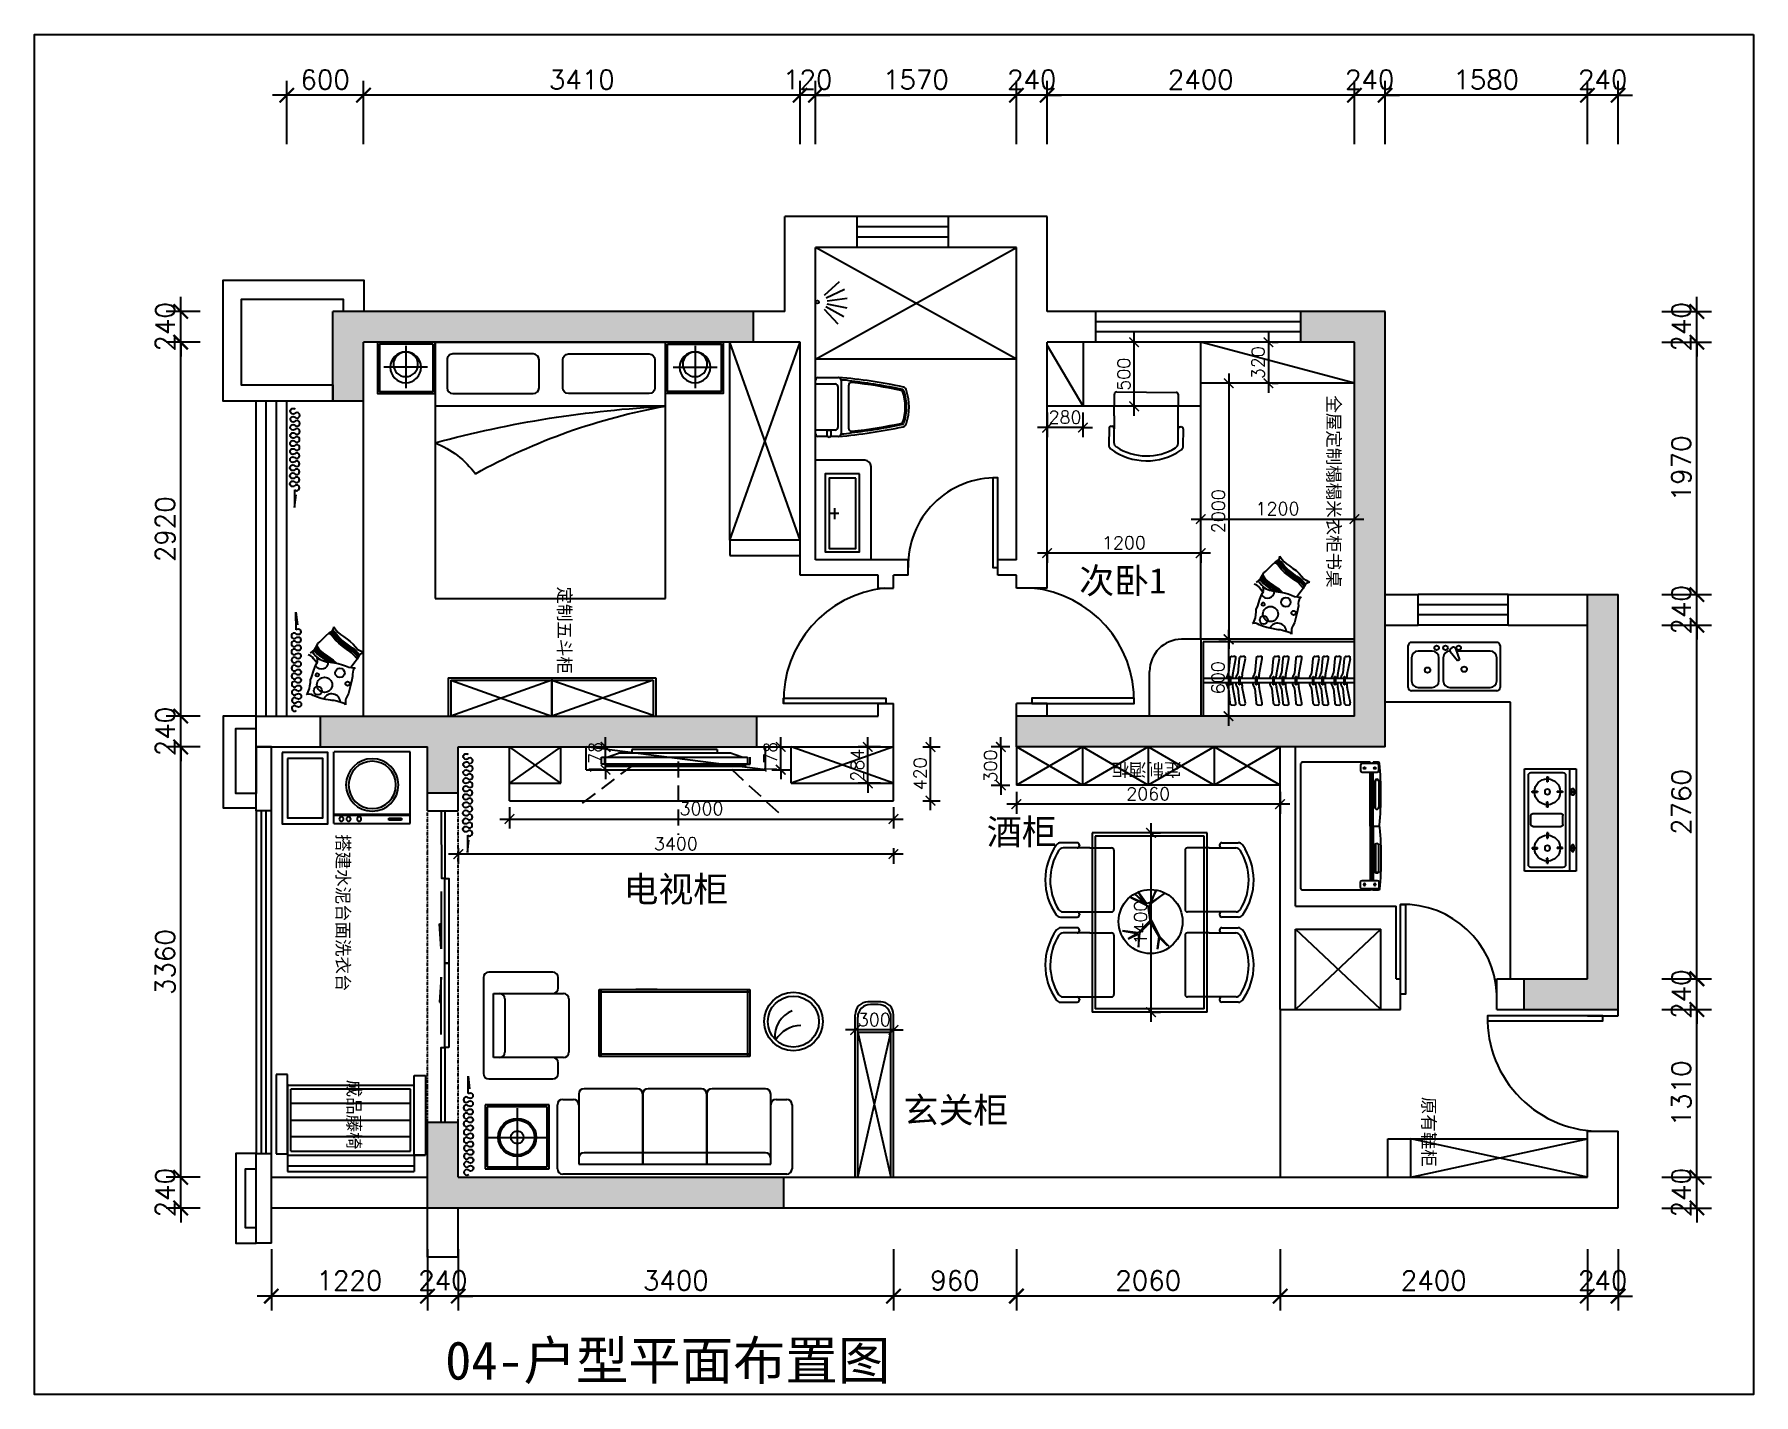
# Model space of a CAD drawing. Header units: millimetres. Extents: x 197048 to 234198, y -884 to 47075.
# Drawn here: x 197048 to 210478, y -884 to 9736 of the extents above; entities that cross this region are included whole.
import ezdxf

# ---------------------------------------------------------------- set-up
doc = ezdxf.new("R2010")
doc.units = ezdxf.units.MM
doc.header["$PDMODE"] = 35
doc.header["$PDSIZE"] = -10
doc.linetypes.add('DASHDOTX2', pattern=[50.8, 25.4, -12.7, 0, -12.7])
doc.linetypes.add('HIDDEN', pattern=[0.375, 0.25, -0.125])
for name, color, linetype in [('1', 7, 'Continuous'), ('2', 2, 'Continuous'), ('3', 3, 'Continuous'), ('4', 4, 'Continuous'), ('8', 8, 'Continuous'), ('家具', 4, 'Continuous'), ('家具内线', 251, 'Continuous'), ('家具外线', 145, 'Continuous'), ('灯具走线', 6, 'Continuous')]:
    doc.layers.add(name, color=color, linetype=linetype)
doc.styles.add('_TCH_DIM', font='simplex.shx')
doc.styles.add('样式 1', font='')
doc.styles.get('样式 1').set_extended_font_data('FangSong_GB2312')
doc.dimstyles.new('平面1-75', dxfattribs={"dimscale": 75, "dimtxt": 2, "dimasz": 1.5, "dimexe": 1.5, "dimexo": 0.625, "dimtad": 1, "dimdec": 0, "dimdsep": 46, "dimtxsty": '_TCH_DIM', "dimblk": 'ARCHTICK', "dimcen": 2.5, "dimdle": 1.5, "dimadec": 0, "dimazin": 0, "dimtfac": 1, "dimtdec": 0, "dimtix": 1, "dimtmove": 2, "dimatfit": 3, "dimldrblk": 'DOTSMALL', "dimfxl": 0, "dimarcsym": 0})
doc.dimstyles.new('平面内标注', dxfattribs={"dimscale": 50, "dimtxt": 2, "dimasz": 1.5, "dimexe": 1.5, "dimexo": 1, "dimtad": 1, "dimdec": 0, "dimdsep": 46, "dimtxsty": '_TCH_DIM', "dimblk": 'ARCHTICK', "dimcen": 2.5, "dimdle": 1.5, "dimclrd": 8, "dimclre": 8, "dimadec": 0, "dimazin": 0, "dimtfac": 1, "dimtdec": 0, "dimtix": 1, "dimtmove": 2, "dimatfit": 3, "dimfxl": 0, "dimarcsym": 0})

msp = doc.modelspace()

# ---------------------------------------------------------------- texts
at = {"color": 8, "char_height": 100, "style": '样式 1'}
for s, insert, width, attachment_point, rotation in [('{\\fSimHei|b0|i0|c134|p2;全屋定制榻榻米衣柜书桌}', (207137.2, 6917.6), 1903.76, 7, 270), ('{\\fSimHei|b0|i0|c134|p2;定制五斗柜}', (201239.3, 5425), 1903.76, 1, 270), ('{\\fSimHei|b0|i0|c134|p2;定制酒柜}', (206007.7, 4056.5), 643.107, 7, 180), ('{\\fSimHei|b0|i0|c134|p2;搭建水泥台面洗衣台}', (199398.1, 3491.6), 2239.053, 7, 270), ('{\\fSimHei|b0|i0|c134|p2;成品藤椅}', (199595, 1575.2), 817.573, 1, 270), ('{\\fSimHei|b0|i0|c134|p2;原有鞋柜}', (207879.9, 1440.5), 643.107, 7, 270)]:
    msp.add_mtext(s, dxfattribs=dict(at, insert=insert, width=width, attachment_point=attachment_point, rotation=rotation))
at = {"color": 1, "char_height": 200, "width": 3807.521, "style": '样式 1'}
for s, insert, attachment_point in [('{\\fSimHei|b0|i0|c134|p2;次卧1}', (205209.9, 5348), 7), ('{\\fSimHei|b0|i0|c134|p2;酒柜}', (204488.3, 3388.6), 7), ('{\\fSimHei|b0|i0|c134|p2;电视柜}', (202468.3, 2939.7), 9), ('{\\fSimHei|b0|i0|c134|p2;玄关柜}', (203837.9, 1216.1), 7)]:
    msp.add_mtext(s, dxfattribs=dict(at, insert=insert, attachment_point=attachment_point))
at = {"color": 3, "insert": (200257.2, -802), "char_height": 300, "width": 6550.843, "attachment_point": 7, "style": '样式 1'}
msp.add_mtext('{\\fSimHei|b0|i0|c134|p2;04-户型平面布置图}', dxfattribs=at)

# ---------------------------------------------------------------- blocks, each defined once
blk = doc.blocks.new('_ArchTick')
at = {"color": 0, "linetype": 'ByBlock', "const_width": 0.15}
blk.add_lwpolyline([(-0.5, -0.5), (0.5, 0.5)], dxfattribs=at)
blk = doc.blocks.new('*D131')
at = {"layer": '1', "color": 0, "lineweight": -2}
for p, q in [((209179, 252), (209179, -228)), ((209419, 252), (209419, -228)), ((209179, -115), (209067, -115)), ((209419, -115), (209179, -115)), ((209419, -115), (209532, -115))]:
    blk.add_line(p, q, dxfattribs=at)
at = {"layer": 'Defpoints', "color": 0}
for p in [(209179, 299), (209419, 299), (209179, -115)]:
    blk.add_point(p, dxfattribs=at)
at = {"layer": '1', "color": 0, "lineweight": -2, "xscale": 112.5, "yscale": 112.5, "zscale": 112.5}
blk.add_blockref('_ArchTick', (209179, -115), dxfattribs=at)
at = {"layer": '1', "color": 0, "lineweight": -2, "xscale": 112.5, "yscale": 112.5, "zscale": 112.5, "rotation": 180}
blk.add_blockref('_ArchTick', (209419, -115), dxfattribs=at)
at = {"layer": '1', "color": 0, "insert": (209299, 7), "char_height": 150, "attachment_point": 5, "style": '_TCH_DIM'}
blk.add_mtext('240', dxfattribs=at)
blk = doc.blocks.new('_DotSmall')
at = {"color": 0, "linetype": 'ByBlock', "const_width": 0.5}
blk.add_lwpolyline([(-0.0625, 0, 1), (0.0625, 0, 1)], format="xyb", close=True, dxfattribs=at)
blk = doc.blocks.new('*D132')
at = {"layer": '1', "color": 0, "lineweight": -2}
for p, q in [((206779, 252), (206779, -228)), ((209179, 252), (209179, -228)), ((209292, -115), (206667, -115))]:
    blk.add_line(p, q, dxfattribs=at)
at = {"layer": 'Defpoints', "color": 0}
for p in [(206779, 299), (209179, 299), (206779, -115)]:
    blk.add_point(p, dxfattribs=at)
at = {"layer": '1', "color": 0, "lineweight": -2, "xscale": 112.5, "yscale": 112.5, "zscale": 112.5, "rotation": 180}
blk.add_blockref('_ArchTick', (206779, -115), dxfattribs=at)
at = {"layer": '1', "color": 0, "lineweight": -2, "xscale": 112.5, "yscale": 112.5, "zscale": 112.5}
blk.add_blockref('_ArchTick', (209179, -115), dxfattribs=at)
at = {"layer": '1', "color": 0, "insert": (207979, 7), "char_height": 150, "attachment_point": 5, "style": '_TCH_DIM'}
blk.add_mtext('2400', dxfattribs=at)
blk = doc.blocks.new('*D133')
at = {"layer": '1', "color": 0, "lineweight": -2}
for p, q in [((204719, 252), (204719, -228)), ((206779, 252), (206779, -228)), ((206892, -115), (204607, -115))]:
    blk.add_line(p, q, dxfattribs=at)
at = {"layer": 'Defpoints', "color": 0}
for p in [(204719, 299), (206779, 299), (204719, -115)]:
    blk.add_point(p, dxfattribs=at)
at = {"layer": '1', "color": 0, "lineweight": -2, "xscale": 112.5, "yscale": 112.5, "zscale": 112.5, "rotation": 180}
blk.add_blockref('_ArchTick', (204719, -115), dxfattribs=at)
at = {"layer": '1', "color": 0, "lineweight": -2, "xscale": 112.5, "yscale": 112.5, "zscale": 112.5}
blk.add_blockref('_ArchTick', (206779, -115), dxfattribs=at)
at = {"layer": '1', "color": 0, "insert": (205749, 7), "char_height": 150, "attachment_point": 5, "style": '_TCH_DIM'}
blk.add_mtext('2060', dxfattribs=at)
blk = doc.blocks.new('*D134')
at = {"layer": '1', "color": 0, "lineweight": -2}
for p, q in [((203759, 252), (203759, -228)), ((204719, 252), (204719, -228)), ((204832, -115), (203647, -115))]:
    blk.add_line(p, q, dxfattribs=at)
at = {"layer": 'Defpoints', "color": 0}
for p in [(203759, 299), (204719, 299), (203759, -115)]:
    blk.add_point(p, dxfattribs=at)
at = {"layer": '1', "color": 0, "lineweight": -2, "xscale": 112.5, "yscale": 112.5, "zscale": 112.5, "rotation": 180}
blk.add_blockref('_ArchTick', (203759, -115), dxfattribs=at)
at = {"layer": '1', "color": 0, "lineweight": -2, "xscale": 112.5, "yscale": 112.5, "zscale": 112.5}
blk.add_blockref('_ArchTick', (204719, -115), dxfattribs=at)
at = {"layer": '1', "color": 0, "insert": (204239, 7), "char_height": 150, "attachment_point": 5, "style": '_TCH_DIM'}
blk.add_mtext('960', dxfattribs=at)
blk = doc.blocks.new('*D135')
at = {"layer": '1', "color": 0, "lineweight": -2}
for p, q in [((200359, 252), (200359, -228)), ((203759, 252), (203759, -228)), ((203872, -115), (200247, -115))]:
    blk.add_line(p, q, dxfattribs=at)
at = {"layer": 'Defpoints', "color": 0}
for p in [(200359, 299), (203759, 299), (200359, -115)]:
    blk.add_point(p, dxfattribs=at)
at = {"layer": '1', "color": 0, "lineweight": -2, "xscale": 112.5, "yscale": 112.5, "zscale": 112.5, "rotation": 180}
blk.add_blockref('_ArchTick', (200359, -115), dxfattribs=at)
at = {"layer": '1', "color": 0, "lineweight": -2, "xscale": 112.5, "yscale": 112.5, "zscale": 112.5}
blk.add_blockref('_ArchTick', (203759, -115), dxfattribs=at)
at = {"layer": '1', "color": 0, "insert": (202059, 7), "char_height": 150, "attachment_point": 5, "style": '_TCH_DIM'}
blk.add_mtext('3400', dxfattribs=at)
blk = doc.blocks.new('*D136')
at = {"layer": '1', "color": 0, "lineweight": -2}
for p, q in [((200119, 252), (200119, -228)), ((200359, 252), (200359, -228)), ((200119, -115), (200007, -115)), ((200359, -115), (200119, -115)), ((200359, -115), (200472, -115))]:
    blk.add_line(p, q, dxfattribs=at)
at = {"layer": 'Defpoints', "color": 0}
for p in [(200119, 299), (200359, 299), (200119, -115)]:
    blk.add_point(p, dxfattribs=at)
at = {"layer": '1', "color": 0, "lineweight": -2, "xscale": 112.5, "yscale": 112.5, "zscale": 112.5}
blk.add_blockref('_ArchTick', (200119, -115), dxfattribs=at)
at = {"layer": '1', "color": 0, "lineweight": -2, "xscale": 112.5, "yscale": 112.5, "zscale": 112.5, "rotation": 180}
blk.add_blockref('_ArchTick', (200359, -115), dxfattribs=at)
at = {"layer": '1', "color": 0, "insert": (200239, 7), "char_height": 150, "attachment_point": 5, "style": '_TCH_DIM'}
blk.add_mtext('240', dxfattribs=at)
blk = doc.blocks.new('*D137')
at = {"layer": '1', "color": 0, "lineweight": -2}
for p, q in [((198899, 252), (198899, -228)), ((200119, 252), (200119, -228)), ((200232, -115), (198787, -115))]:
    blk.add_line(p, q, dxfattribs=at)
at = {"layer": 'Defpoints', "color": 0}
for p in [(198899, 299), (200119, 299), (198899, -115)]:
    blk.add_point(p, dxfattribs=at)
at = {"layer": '1', "color": 0, "lineweight": -2, "xscale": 112.5, "yscale": 112.5, "zscale": 112.5, "rotation": 180}
blk.add_blockref('_ArchTick', (198899, -115), dxfattribs=at)
at = {"layer": '1', "color": 0, "lineweight": -2, "xscale": 112.5, "yscale": 112.5, "zscale": 112.5}
blk.add_blockref('_ArchTick', (200119, -115), dxfattribs=at)
at = {"layer": '1', "color": 0, "insert": (199509, 7), "char_height": 150, "attachment_point": 5, "style": '_TCH_DIM'}
blk.add_mtext('1220', dxfattribs=at)
blk = doc.blocks.new('*D138')
at = {"layer": '1', "color": 0, "lineweight": -2}
for p, q in [((209761, 813), (210148, 813)), ((210035, 813), (210035, 926)), ((210035, 573), (210035, 813)), ((209761, 573), (210148, 573)), ((210035, 573), (210035, 461))]:
    blk.add_line(p, q, dxfattribs=at)
at = {"layer": 'Defpoints', "color": 0}
for p in [(209714, 813), (210035, 813), (209714, 573)]:
    blk.add_point(p, dxfattribs=at)
at = {"layer": '1', "color": 0, "lineweight": -2, "xscale": 112.5, "yscale": 112.5, "zscale": 112.5}
for p, rotation in [((210035, 813), 270), ((210035, 573), 90)]:
    blk.add_blockref('_ArchTick', p, dxfattribs=dict(at, rotation=rotation))
at = {"layer": '1', "color": 0, "insert": (209913, 693), "char_height": 150, "attachment_point": 5, "rotation": 90, "style": '_TCH_DIM'}
blk.add_mtext('240', dxfattribs=at)
blk = doc.blocks.new('*D139')
at = {"layer": '1', "color": 0, "lineweight": -2}
for p, q in [((210035, 701), (210035, 2236)), ((209761, 2123), (210148, 2123)), ((209761, 813), (210148, 813))]:
    blk.add_line(p, q, dxfattribs=at)
at = {"layer": 'Defpoints', "color": 0}
for p in [(209714, 2123), (210035, 2123), (209714, 813)]:
    blk.add_point(p, dxfattribs=at)
at = {"layer": '1', "color": 0, "lineweight": -2, "xscale": 112.5, "yscale": 112.5, "zscale": 112.5}
for p, rotation in [((210035, 2123), 90), ((210035, 813), 270)]:
    blk.add_blockref('_ArchTick', p, dxfattribs=dict(at, rotation=rotation))
at = {"layer": '1', "color": 0, "insert": (209913, 1468), "char_height": 150, "attachment_point": 5, "rotation": 90, "style": '_TCH_DIM'}
blk.add_mtext('1310', dxfattribs=at)
blk = doc.blocks.new('*D140')
at = {"layer": '1', "color": 0, "lineweight": -2}
for p, q in [((210035, 2363), (210035, 2476)), ((209761, 2363), (210148, 2363)), ((210035, 2123), (210035, 2363)), ((209761, 2123), (210148, 2123)), ((210035, 2123), (210035, 2011))]:
    blk.add_line(p, q, dxfattribs=at)
at = {"layer": 'Defpoints', "color": 0}
for p in [(209714, 2363), (210035, 2363), (209714, 2123)]:
    blk.add_point(p, dxfattribs=at)
at = {"layer": '1', "color": 0, "lineweight": -2, "xscale": 112.5, "yscale": 112.5, "zscale": 112.5}
for p, rotation in [((210035, 2363), 270), ((210035, 2123), 90)]:
    blk.add_blockref('_ArchTick', p, dxfattribs=dict(at, rotation=rotation))
at = {"layer": '1', "color": 0, "insert": (209913, 2243), "char_height": 150, "attachment_point": 5, "rotation": 90, "style": '_TCH_DIM'}
blk.add_mtext('240', dxfattribs=at)
blk = doc.blocks.new('*D141')
at = {"layer": '1', "color": 0, "lineweight": -2}
for p, q in [((209761, 5123), (210148, 5123)), ((210035, 2251), (210035, 5236)), ((209761, 2363), (210148, 2363))]:
    blk.add_line(p, q, dxfattribs=at)
at = {"layer": 'Defpoints', "color": 0}
for p in [(209714, 5123), (210035, 5123), (209714, 2363)]:
    blk.add_point(p, dxfattribs=at)
at = {"layer": '1', "color": 0, "lineweight": -2, "xscale": 112.5, "yscale": 112.5, "zscale": 112.5}
for p, rotation in [((210035, 5123), 90), ((210035, 2363), 270)]:
    blk.add_blockref('_ArchTick', p, dxfattribs=dict(at, rotation=rotation))
at = {"layer": '1', "color": 0, "insert": (209913, 3743), "char_height": 150, "attachment_point": 5, "rotation": 90, "style": '_TCH_DIM'}
blk.add_mtext('2760', dxfattribs=at)
blk = doc.blocks.new('*D142')
at = {"layer": '1', "color": 0, "lineweight": -2}
for p, q in [((210035, 5363), (210035, 5476)), ((209761, 5363), (210148, 5363)), ((210035, 5123), (210035, 5363)), ((209761, 5123), (210148, 5123)), ((210035, 5123), (210035, 5011))]:
    blk.add_line(p, q, dxfattribs=at)
at = {"layer": 'Defpoints', "color": 0}
for p in [(209714, 5363), (210035, 5363), (209714, 5123)]:
    blk.add_point(p, dxfattribs=at)
at = {"layer": '1', "color": 0, "lineweight": -2, "xscale": 112.5, "yscale": 112.5, "zscale": 112.5}
for p, rotation in [((210035, 5363), 270), ((210035, 5123), 90)]:
    blk.add_blockref('_ArchTick', p, dxfattribs=dict(at, rotation=rotation))
at = {"layer": '1', "color": 0, "insert": (209913, 5243), "char_height": 150, "attachment_point": 5, "rotation": 90, "style": '_TCH_DIM'}
blk.add_mtext('240', dxfattribs=at)
blk = doc.blocks.new('*D143')
at = {"layer": '1', "color": 0, "lineweight": -2}
for p, q in [((210035, 5251), (210035, 7446)), ((209761, 7333), (210148, 7333)), ((209761, 5363), (210148, 5363))]:
    blk.add_line(p, q, dxfattribs=at)
at = {"layer": 'Defpoints', "color": 0}
for p in [(209714, 7333), (210035, 7333), (209714, 5363)]:
    blk.add_point(p, dxfattribs=at)
at = {"layer": '1', "color": 0, "lineweight": -2, "xscale": 112.5, "yscale": 112.5, "zscale": 112.5}
for p, rotation in [((210035, 7333), 90), ((210035, 5363), 270)]:
    blk.add_blockref('_ArchTick', p, dxfattribs=dict(at, rotation=rotation))
at = {"layer": '1', "color": 0, "insert": (209913, 6348), "char_height": 150, "attachment_point": 5, "rotation": 90, "style": '_TCH_DIM'}
blk.add_mtext('1970', dxfattribs=at)
blk = doc.blocks.new('*D144')
at = {"layer": '1', "color": 0, "lineweight": -2}
for p, q in [((210035, 7573), (210035, 7686)), ((209761, 7573), (210148, 7573)), ((210035, 7333), (210035, 7573)), ((209761, 7333), (210148, 7333)), ((210035, 7333), (210035, 7221))]:
    blk.add_line(p, q, dxfattribs=at)
at = {"layer": 'Defpoints', "color": 0}
for p in [(209714, 7573), (210035, 7573), (209714, 7333)]:
    blk.add_point(p, dxfattribs=at)
at = {"layer": '1', "color": 0, "lineweight": -2, "xscale": 112.5, "yscale": 112.5, "zscale": 112.5}
for p, rotation in [((210035, 7573), 270), ((210035, 7333), 90)]:
    blk.add_blockref('_ArchTick', p, dxfattribs=dict(at, rotation=rotation))
at = {"layer": '1', "color": 0, "insert": (209913, 7453), "char_height": 150, "attachment_point": 5, "rotation": 90, "style": '_TCH_DIM'}
blk.add_mtext('240', dxfattribs=at)
blk = doc.blocks.new('*D145')
at = {"layer": '1', "color": 0, "lineweight": -2}
for p, q in [((209179, 8878), (209179, 9373)), ((209419, 8878), (209419, 9373)), ((209179, 9261), (209067, 9261)), ((209419, 9261), (209179, 9261)), ((209419, 9261), (209532, 9261))]:
    blk.add_line(p, q, dxfattribs=at)
at = {"layer": 'Defpoints', "color": 0}
for p in [(209179, 9261), (209179, 8831), (209419, 8831)]:
    blk.add_point(p, dxfattribs=at)
at = {"layer": '1', "color": 0, "lineweight": -2, "xscale": 112.5, "yscale": 112.5, "zscale": 112.5}
blk.add_blockref('_ArchTick', (209179, 9261), dxfattribs=at)
at = {"layer": '1', "color": 0, "lineweight": -2, "xscale": 112.5, "yscale": 112.5, "zscale": 112.5, "rotation": 180}
blk.add_blockref('_ArchTick', (209419, 9261), dxfattribs=at)
at = {"layer": '1', "color": 0, "insert": (209299, 9383), "char_height": 150, "attachment_point": 5, "style": '_TCH_DIM'}
blk.add_mtext('240', dxfattribs=at)
blk = doc.blocks.new('*D146')
at = {"layer": '1', "color": 0, "lineweight": -2}
for p, q in [((207599, 8878), (207599, 9373)), ((209179, 8878), (209179, 9373)), ((209292, 9261), (207487, 9261))]:
    blk.add_line(p, q, dxfattribs=at)
at = {"layer": 'Defpoints', "color": 0}
for p in [(207599, 9261), (207599, 8831), (209179, 8831)]:
    blk.add_point(p, dxfattribs=at)
at = {"layer": '1', "color": 0, "lineweight": -2, "xscale": 112.5, "yscale": 112.5, "zscale": 112.5, "rotation": 180}
blk.add_blockref('_ArchTick', (207599, 9261), dxfattribs=at)
at = {"layer": '1', "color": 0, "lineweight": -2, "xscale": 112.5, "yscale": 112.5, "zscale": 112.5}
blk.add_blockref('_ArchTick', (209179, 9261), dxfattribs=at)
at = {"layer": '1', "color": 0, "insert": (208389, 9383), "char_height": 150, "attachment_point": 5, "style": '_TCH_DIM'}
blk.add_mtext('1580', dxfattribs=at)
blk = doc.blocks.new('*D147')
at = {"layer": '1', "color": 0, "lineweight": -2}
for p, q in [((207359, 8878), (207359, 9373)), ((207599, 8878), (207599, 9373)), ((207359, 9261), (207247, 9261)), ((207599, 9261), (207359, 9261)), ((207599, 9261), (207712, 9261))]:
    blk.add_line(p, q, dxfattribs=at)
at = {"layer": 'Defpoints', "color": 0}
for p in [(207359, 9261), (207359, 8831), (207599, 8831)]:
    blk.add_point(p, dxfattribs=at)
at = {"layer": '1', "color": 0, "lineweight": -2, "xscale": 112.5, "yscale": 112.5, "zscale": 112.5}
blk.add_blockref('_ArchTick', (207359, 9261), dxfattribs=at)
at = {"layer": '1', "color": 0, "lineweight": -2, "xscale": 112.5, "yscale": 112.5, "zscale": 112.5, "rotation": 180}
blk.add_blockref('_ArchTick', (207599, 9261), dxfattribs=at)
at = {"layer": '1', "color": 0, "insert": (207479, 9383), "char_height": 150, "attachment_point": 5, "style": '_TCH_DIM'}
blk.add_mtext('240', dxfattribs=at)
blk = doc.blocks.new('*D148')
at = {"layer": '1', "color": 0, "lineweight": -2}
for p, q in [((204959, 8878), (204959, 9373)), ((207359, 8878), (207359, 9373)), ((207472, 9261), (204847, 9261))]:
    blk.add_line(p, q, dxfattribs=at)
at = {"layer": 'Defpoints', "color": 0}
for p in [(204959, 9261), (204959, 8831), (207359, 8831)]:
    blk.add_point(p, dxfattribs=at)
at = {"layer": '1', "color": 0, "lineweight": -2, "xscale": 112.5, "yscale": 112.5, "zscale": 112.5, "rotation": 180}
blk.add_blockref('_ArchTick', (204959, 9261), dxfattribs=at)
at = {"layer": '1', "color": 0, "lineweight": -2, "xscale": 112.5, "yscale": 112.5, "zscale": 112.5}
blk.add_blockref('_ArchTick', (207359, 9261), dxfattribs=at)
at = {"layer": '1', "color": 0, "insert": (206159, 9383), "char_height": 150, "attachment_point": 5, "style": '_TCH_DIM'}
blk.add_mtext('2400', dxfattribs=at)
blk = doc.blocks.new('*D149')
at = {"layer": '1', "color": 0, "lineweight": -2}
for p, q in [((204719, 8878), (204719, 9373)), ((204959, 8878), (204959, 9373)), ((204719, 9261), (204607, 9261)), ((204959, 9261), (204719, 9261)), ((204959, 9261), (205072, 9261))]:
    blk.add_line(p, q, dxfattribs=at)
at = {"layer": 'Defpoints', "color": 0}
for p in [(204719, 9261), (204719, 8831), (204959, 8831)]:
    blk.add_point(p, dxfattribs=at)
at = {"layer": '1', "color": 0, "lineweight": -2, "xscale": 112.5, "yscale": 112.5, "zscale": 112.5}
blk.add_blockref('_ArchTick', (204719, 9261), dxfattribs=at)
at = {"layer": '1', "color": 0, "lineweight": -2, "xscale": 112.5, "yscale": 112.5, "zscale": 112.5, "rotation": 180}
blk.add_blockref('_ArchTick', (204959, 9261), dxfattribs=at)
at = {"layer": '1', "color": 0, "insert": (204839, 9383), "char_height": 150, "attachment_point": 5, "style": '_TCH_DIM'}
blk.add_mtext('240', dxfattribs=at)
blk = doc.blocks.new('*D150')
at = {"layer": '1', "color": 0, "lineweight": -2}
for p, q in [((203149, 8878), (203149, 9373)), ((204719, 8878), (204719, 9373)), ((204832, 9261), (203037, 9261))]:
    blk.add_line(p, q, dxfattribs=at)
at = {"layer": 'Defpoints', "color": 0}
for p in [(203149, 9261), (203149, 8831), (204719, 8831)]:
    blk.add_point(p, dxfattribs=at)
at = {"layer": '1', "color": 0, "lineweight": -2, "xscale": 112.5, "yscale": 112.5, "zscale": 112.5, "rotation": 180}
blk.add_blockref('_ArchTick', (203149, 9261), dxfattribs=at)
at = {"layer": '1', "color": 0, "lineweight": -2, "xscale": 112.5, "yscale": 112.5, "zscale": 112.5}
blk.add_blockref('_ArchTick', (204719, 9261), dxfattribs=at)
at = {"layer": '1', "color": 0, "insert": (203934, 9383), "char_height": 150, "attachment_point": 5, "style": '_TCH_DIM'}
blk.add_mtext('1570', dxfattribs=at)
blk = doc.blocks.new('*D151')
at = {"layer": '1', "color": 0, "lineweight": -2}
for p, q in [((203029, 8878), (203029, 9373)), ((203149, 8878), (203149, 9373)), ((203029, 9261), (202917, 9261)), ((203149, 9261), (203029, 9261)), ((203149, 9261), (203262, 9261))]:
    blk.add_line(p, q, dxfattribs=at)
at = {"layer": 'Defpoints', "color": 0}
for p in [(203029, 9261), (203029, 8831), (203149, 8831)]:
    blk.add_point(p, dxfattribs=at)
at = {"layer": '1', "color": 0, "lineweight": -2, "xscale": 112.5, "yscale": 112.5, "zscale": 112.5}
blk.add_blockref('_ArchTick', (203029, 9261), dxfattribs=at)
at = {"layer": '1', "color": 0, "lineweight": -2, "xscale": 112.5, "yscale": 112.5, "zscale": 112.5, "rotation": 180}
blk.add_blockref('_ArchTick', (203149, 9261), dxfattribs=at)
at = {"layer": '1', "color": 0, "insert": (203089, 9383), "char_height": 150, "attachment_point": 5, "style": '_TCH_DIM'}
blk.add_mtext('120', dxfattribs=at)
blk = doc.blocks.new('*D152')
at = {"layer": '1', "color": 0, "lineweight": -2}
for p, q in [((199619, 8878), (199619, 9373)), ((203029, 8878), (203029, 9373)), ((203142, 9261), (199507, 9261))]:
    blk.add_line(p, q, dxfattribs=at)
at = {"layer": 'Defpoints', "color": 0}
for p in [(199619, 9261), (199619, 8831), (203029, 8831)]:
    blk.add_point(p, dxfattribs=at)
at = {"layer": '1', "color": 0, "lineweight": -2, "xscale": 112.5, "yscale": 112.5, "zscale": 112.5, "rotation": 180}
blk.add_blockref('_ArchTick', (199619, 9261), dxfattribs=at)
at = {"layer": '1', "color": 0, "lineweight": -2, "xscale": 112.5, "yscale": 112.5, "zscale": 112.5}
blk.add_blockref('_ArchTick', (203029, 9261), dxfattribs=at)
at = {"layer": '1', "color": 0, "insert": (201324, 9383), "char_height": 150, "attachment_point": 5, "style": '_TCH_DIM'}
blk.add_mtext('3410', dxfattribs=at)
blk = doc.blocks.new('*D153')
at = {"layer": '1', "color": 0, "lineweight": -2}
for p, q in [((199019, 8878), (199019, 9373)), ((199619, 8878), (199619, 9373)), ((199732, 9261), (198907, 9261))]:
    blk.add_line(p, q, dxfattribs=at)
at = {"layer": 'Defpoints', "color": 0}
for p in [(199019, 9261), (199019, 8831), (199619, 8831)]:
    blk.add_point(p, dxfattribs=at)
at = {"layer": '1', "color": 0, "lineweight": -2, "xscale": 112.5, "yscale": 112.5, "zscale": 112.5, "rotation": 180}
blk.add_blockref('_ArchTick', (199019, 9261), dxfattribs=at)
at = {"layer": '1', "color": 0, "lineweight": -2, "xscale": 112.5, "yscale": 112.5, "zscale": 112.5}
blk.add_blockref('_ArchTick', (199619, 9261), dxfattribs=at)
at = {"layer": '1', "color": 0, "insert": (199319, 9383), "char_height": 150, "attachment_point": 5, "style": '_TCH_DIM'}
blk.add_mtext('600', dxfattribs=at)
blk = doc.blocks.new('*D154')
at = {"layer": '1', "color": 0, "lineweight": -2}
for p, q in [((198344, 813), (198078, 813)), ((198191, 813), (198191, 926)), ((198191, 573), (198191, 813)), ((198344, 573), (198078, 573)), ((198191, 573), (198191, 461))]:
    blk.add_line(p, q, dxfattribs=at)
at = {"layer": 'Defpoints', "color": 0}
for p in [(198191, 813), (198391, 813), (198391, 573)]:
    blk.add_point(p, dxfattribs=at)
at = {"layer": '1', "color": 0, "lineweight": -2, "xscale": 112.5, "yscale": 112.5, "zscale": 112.5}
for p, rotation in [((198191, 813), 270), ((198191, 573), 90)]:
    blk.add_blockref('_ArchTick', p, dxfattribs=dict(at, rotation=rotation))
at = {"layer": '1', "color": 0, "insert": (198069, 693), "char_height": 150, "attachment_point": 5, "rotation": 90, "style": '_TCH_DIM'}
blk.add_mtext('240', dxfattribs=at)
blk = doc.blocks.new('*D155')
at = {"layer": '1', "color": 0, "lineweight": -2}
for p, q in [((198344, 4173), (198078, 4173)), ((198191, 701), (198191, 4286)), ((198344, 813), (198078, 813))]:
    blk.add_line(p, q, dxfattribs=at)
at = {"layer": 'Defpoints', "color": 0}
for p in [(198191, 4173), (198391, 4173), (198391, 813)]:
    blk.add_point(p, dxfattribs=at)
at = {"layer": '1', "color": 0, "lineweight": -2, "xscale": 112.5, "yscale": 112.5, "zscale": 112.5}
for p, rotation in [((198191, 4173), 90), ((198191, 813), 270)]:
    blk.add_blockref('_ArchTick', p, dxfattribs=dict(at, rotation=rotation))
at = {"layer": '1', "color": 0, "insert": (198069, 2493), "char_height": 150, "attachment_point": 5, "rotation": 90, "style": '_TCH_DIM'}
blk.add_mtext('3360', dxfattribs=at)
blk = doc.blocks.new('*D156')
at = {"layer": '1', "color": 0, "lineweight": -2}
for p, q in [((198191, 4413), (198191, 4526)), ((198344, 4413), (198078, 4413)), ((198191, 4173), (198191, 4413)), ((198344, 4173), (198078, 4173)), ((198191, 4173), (198191, 4061))]:
    blk.add_line(p, q, dxfattribs=at)
at = {"layer": 'Defpoints', "color": 0}
for p in [(198191, 4413), (198391, 4413), (198391, 4173)]:
    blk.add_point(p, dxfattribs=at)
at = {"layer": '1', "color": 0, "lineweight": -2, "xscale": 112.5, "yscale": 112.5, "zscale": 112.5}
for p, rotation in [((198191, 4413), 270), ((198191, 4173), 90)]:
    blk.add_blockref('_ArchTick', p, dxfattribs=dict(at, rotation=rotation))
at = {"layer": '1', "color": 0, "insert": (198069, 4293), "char_height": 150, "attachment_point": 5, "rotation": 90, "style": '_TCH_DIM'}
blk.add_mtext('240', dxfattribs=at)
blk = doc.blocks.new('*D157')
at = {"layer": '1', "color": 0, "lineweight": -2}
for p, q in [((198191, 4301), (198191, 7446)), ((198344, 7333), (198078, 7333)), ((198344, 4413), (198078, 4413))]:
    blk.add_line(p, q, dxfattribs=at)
at = {"layer": 'Defpoints', "color": 0}
for p in [(198191, 7333), (198391, 7333), (198391, 4413)]:
    blk.add_point(p, dxfattribs=at)
at = {"layer": '1', "color": 0, "lineweight": -2, "xscale": 112.5, "yscale": 112.5, "zscale": 112.5}
for p, rotation in [((198191, 7333), 90), ((198191, 4413), 270)]:
    blk.add_blockref('_ArchTick', p, dxfattribs=dict(at, rotation=rotation))
at = {"layer": '1', "color": 0, "insert": (198069, 5873), "char_height": 150, "attachment_point": 5, "rotation": 90, "style": '_TCH_DIM'}
blk.add_mtext('2920', dxfattribs=at)
blk = doc.blocks.new('*D158')
at = {"layer": '1', "color": 0, "lineweight": -2}
for p, q in [((198191, 7573), (198191, 7686)), ((198344, 7573), (198078, 7573)), ((198191, 7333), (198191, 7573)), ((198344, 7333), (198078, 7333)), ((198191, 7333), (198191, 7221))]:
    blk.add_line(p, q, dxfattribs=at)
at = {"layer": 'Defpoints', "color": 0}
for p in [(198191, 7573), (198391, 7573), (198391, 7333)]:
    blk.add_point(p, dxfattribs=at)
at = {"layer": '1', "color": 0, "lineweight": -2, "xscale": 112.5, "yscale": 112.5, "zscale": 112.5}
for p, rotation in [((198191, 7573), 270), ((198191, 7333), 90)]:
    blk.add_blockref('_ArchTick', p, dxfattribs=dict(at, rotation=rotation))
at = {"layer": '1', "color": 0, "insert": (198069, 7453), "char_height": 150, "attachment_point": 5, "rotation": 90, "style": '_TCH_DIM'}
blk.add_mtext('240', dxfattribs=at)
blk = doc.blocks.new('*D159')
at = {"layer": '1', "color": 8, "lineweight": -2}
for p, q in [((205771, 2027), (205771, 3577)), ((205779, 3502), (205846, 3502)), ((205779, 2102), (205846, 2102))]:
    blk.add_line(p, q, dxfattribs=at)
at = {"layer": 'Defpoints', "color": 0}
for p in [(205729, 3502), (205771, 3502), (205729, 2102)]:
    blk.add_point(p, dxfattribs=at)
at = {"layer": '1', "color": 8, "lineweight": -2, "xscale": 75, "yscale": 75, "zscale": 75}
for p, rotation in [((205771, 3502), 90), ((205771, 2102), 270)]:
    blk.add_blockref('_ArchTick', p, dxfattribs=dict(at, rotation=rotation))
at = {"layer": '1', "color": 0, "insert": (205689, 2802), "char_height": 100, "attachment_point": 5, "rotation": 90, "style": '_TCH_DIM'}
blk.add_mtext('1400', dxfattribs=at)
blk = doc.blocks.new('u6u45453')
at = {"color": 3}
for p, q in [((314015, -11931), (314015, -11589)), ((313847, -11761), (314179, -11761)), ((314015, -13851), (314015, -14193)), ((313847, -14021), (314179, -14021))]:
    blk.add_line(p, q, dxfattribs=at)
at = {"color": 4}
for p, q in [((313819, -11991), (315819, -11991)), ((313819, -11991), (313819, -13791)), ((315819, -11991), (315819, -13791)), ((315819, -13791), (313819, -13791))]:
    blk.add_line(p, q, dxfattribs=at)
at = {"color": 5}
for p, q in [((313956, -12084), (314175, -12084)), ((314319, -13791), (314319, -11991)), ((313911, -12758), (313911, -12129)), ((314220, -12129), (314220, -12758)), ((314175, -12803), (313956, -12803)), ((314175, -12988), (313956, -12988)), ((313911, -13033), (313911, -13663)), ((314220, -13663), (314220, -13033)), ((313956, -13708), (314175, -13708))]:
    blk.add_line(p, q, dxfattribs=at)
at = {"color": 4}
for points in [[(313819, -11991), (313819, -11541), (314219, -11541), (314219, -11991)], [(313819, -13791), (313819, -14241), (314219, -14241), (314219, -13791)]]:
    blk.add_lwpolyline(points, close=True, dxfattribs=at)
at = {"color": 8}
for points in [[(313834, -11976), (313834, -11556), (314204, -11556), (314204, -11976)], [(313834, -13806), (313834, -14226), (314204, -14226), (314204, -13806)]]:
    blk.add_lwpolyline(points, close=True, dxfattribs=at)
at = {"color": 3}
for centre in [(314015, -11761), (314015, -14021)]:
    blk.add_circle(centre, 120, dxfattribs=at)
at = {"color": 8}
for centre in [(313992, -11761), (313992, -14021)]:
    blk.add_circle(centre, 96, dxfattribs=at)
at = {"color": 5}
for centre, radius, start, end in [((322771, -14208), 8462, 164.8126, 177.1765), ((315303, -11705), 755, 202.2576, 232.777), ((318998, -14617), 4752, 150.9023, 169.9892)]:
    blk.add_arc(centre, radius, start, end, dxfattribs=at)
at = {"color": 5, "extrusion": (0, 0, -1)}
for centre, major_axis, start_param, end_param in [((313956, -12129), (31.8, -31.8), 2.356194, 3.926991), ((314175, -12129), (31.8, -31.8), 3.926991, 5.497787), ((313956, -12758), (-31.8, 31.8), 3.926991, 5.497787), ((314175, -12758), (31.8, 31.8), 0.785398, 2.356194)]:
    blk.add_ellipse(centre, major_axis=major_axis, ratio=1, start_param=start_param, end_param=end_param, dxfattribs=at)
at = {"color": 5}
for centre, major_axis, start_param, end_param in [((313956, -13033), (31.8, 31.8), 0.785398, 2.356194), ((314175, -13033), (-31.8, 31.8), 3.926991, 5.497787), ((313956, -13663), (31.8, -31.8), 3.926991, 5.497787), ((314175, -13663), (-31.8, -31.8), 0.785398, 2.356194)]:
    blk.add_ellipse(centre, major_axis=major_axis, ratio=1, start_param=start_param, end_param=end_param, dxfattribs=at)
blk = doc.blocks.new('A$C58086FBA')
at = {"layer": '2', "color": 8}
for p, q in [((0, 62), (164, 43)), ((227, 62), (0, 62))]:
    blk.add_line(p, q, dxfattribs=at)
blk.add_lwpolyline([(227, 62, 2.352344), (280, 62, -2.352344), (332, 62, 2.352344), (384, 62, -2.352344), (437, 62, 2.352344), (489, 62, -2.352344), (542, 62, 2.352344), (594, 62, -2.352344), (647, 62, 2.352344), (699, 62, -2.286569), (753, 62, 2.352344), (805, 62, -2.352344), (858, 62, 2.352344), (910, 62, -2.352344), (962, 62, 2.352344), (1015, 62, -2.352344), (1067, 62, 2.352344), (1120, 62, -2.352344), (1172, 62, 2.352344), (1224, 62, -2.352344), (1277, 62)], format="xyb", dxfattribs=at)
blk = doc.blocks.new('554444')
at = {"layer": '家具外线', "color": 4}
for p, q in [((-541, 373), (-541, 243)), ((-500, 354), (-500, 144)), ((0, 144), (0, 352)), ((40, 243), (40, 371)), ((-518, 225), (-522, 225)), ((-500, 144), (-500, -26)), ((0, 144), (0, -26)), ((22, 225), (18, 225)), ((-18, -44), (-482, -44))]:
    blk.add_line(p, q, dxfattribs=at)
for centre, radius, start, end in [((-501, 373), 40, 125.1397, 180), ((-252, 20), 472, 54.4004, 125.1397), ((-252, 20), 434, 57.4766, 121.9412), ((0, 371), 40, 0, 54.4004), ((-460, 354), 40, 121.9412, 180), ((-40, 352), 40, 0, 57.4766), ((-522, 244), 19, 182.966, 268.7719), ((-518, 243), 18, 270, 0), ((18, 243), 18, 180, 270), ((22, 243), 18, 270, 0), ((-482, -26), 18, 180, 270), ((-18, -26), 18, 270, 0)]:
    blk.add_arc(centre, radius, start, end, dxfattribs=at)
blk = doc.blocks.new('fda')
at = {"layer": '4', "color": 8}
for p, q in [((129220, -37940, -343), (128420, -37940, -343)), ((128420, -37940, -343), (128420, -38342, -343)), ((128450, -37990, -343), (128450, -38240, -343)), ((129170, -37970, -343), (128470, -37970, -343)), ((128605, -37999, -343), (128595, -37999, -343)), ((128595, -37999, -343), (128596, -38040, -343)), ((128605, -37999, -343), (128604, -38040, -343)), ((128770, -38005, -343), (128770, -38225, -343)), ((128855, -37990, -343), (128785, -37990, -343)), ((128870, -38005, -343), (128870, -38225, -343)), ((129035, -37999, -343), (129036, -38040, -343)), ((129035, -37999, -343), (129045, -37999, -343)), ((129045, -37999, -343), (129044, -38040, -343)), ((129190, -38240, -343), (129190, -37990, -343)), ((129220, -38342, -343), (129220, -37940, -343)), ((128482, -38113, -343), (128523, -38114, -343)), ((128482, -38113, -343), (128482, -38123, -343)), ((128482, -38123, -343), (128523, -38122, -343)), ((128523, -38122, -343), (128523, -38114, -343)), ((128596, -38040, -343), (128604, -38041, -343)), ((128719, -38113, -343), (128678, -38114, -343)), ((128678, -38114, -343), (128678, -38121, -343)), ((128719, -38123, -343), (128678, -38121, -343)), ((128719, -38123, -343), (128719, -38113, -343)), ((128921, -38123, -343), (128921, -38113, -343)), ((128921, -38113, -343), (128962, -38114, -343)), ((128921, -38123, -343), (128962, -38121, -343)), ((128962, -38114, -343), (128962, -38121, -343)), ((129044, -38040, -343), (129036, -38041, -343)), ((129158, -38113, -343), (129117, -38114, -343)), ((129117, -38122, -343), (129117, -38114, -343)), ((129158, -38123, -343), (129117, -38122, -343)), ((129158, -38113, -343), (129158, -38123, -343)), ((128470, -38260, -343), (129170, -38260, -343)), ((128595, -38236, -343), (128597, -38195, -343)), ((128595, -38236, -343), (128605, -38236, -343)), ((128604, -38195, -343), (128597, -38195, -343)), ((128605, -38236, -343), (128604, -38195, -343)), ((128855, -38240, -343), (128785, -38240, -343)), ((129035, -38236, -343), (129036, -38195, -343)), ((129045, -38236, -343), (129035, -38236, -343)), ((129036, -38195, -343), (129043, -38195, -343)), ((129045, -38236, -343), (129043, -38195, -343)), ((128420, -38290, -343), (129220, -38290, -343)), ((128420, -38342, -343), (129220, -38342, -343))]:
    blk.add_line(p, q, dxfattribs=at)
at = {"layer": '4', "color": 8, "elevation": -343}
for points in [[(128600, -38303, 0.049491), (128589, -38304, 0.063298), (128581, -38307, 0.103402), (128575, -38312, 0.178871), (128573, -38316, 0.178871), (128575, -38321, 0.103402), (128581, -38325, 0.063298), (128589, -38328, 0.049491), (128600, -38329, 0.049491), (128611, -38328, 0.063298), (128619, -38325, 0.103402), (128626, -38321, 0.178871), (128627, -38316, 0.178871), (128626, -38312, 0.103402), (128619, -38307, 0.063298), (128611, -38304, 0.049491)], [(128600, -38306, 0.047218), (128590, -38307, 0.060909), (128582, -38309, 0.10207), (128576, -38313, 0.185033), (128575, -38317, 0.185033), (128576, -38321, 0.10207), (128582, -38326, 0.060909), (128590, -38328, 0.047218), (128600, -38329, 0.047218), (128611, -38328, 0.060909), (128619, -38326, 0.10207), (128625, -38321, 0.185033), (128626, -38317, 0.185033), (128625, -38313, 0.10207), (128619, -38309, 0.060909), (128611, -38307, 0.047218)], [(129040, -38303, -0.049491), (129051, -38304, -0.063298), (129059, -38307, -0.103402), (129065, -38312, -0.178871), (129067, -38316, -0.178871), (129065, -38321, -0.103402), (129059, -38325, -0.063298), (129051, -38328, -0.049491), (129040, -38329, -0.049491), (129029, -38328, -0.063298), (129021, -38325, -0.103402), (129014, -38321, -0.178871), (129013, -38316, -0.178871), (129014, -38312, -0.103402), (129021, -38307, -0.063298), (129029, -38304, -0.049491)], [(129040, -38306, -0.047218), (129050, -38307, -0.060909), (129058, -38309, -0.10207), (129064, -38313, -0.185033), (129065, -38317, -0.185033), (129064, -38321, -0.10207), (129058, -38326, -0.060909), (129050, -38328, -0.047218), (129040, -38329, -0.047218), (129029, -38328, -0.060909), (129021, -38326, -0.10207), (129015, -38321, -0.185033), (129014, -38317, -0.185033), (129015, -38313, -0.10207), (129021, -38309, -0.060909), (129029, -38307, -0.047218)]]:
    blk.add_lwpolyline(points, format="xyb", close=True, dxfattribs=at)
at = {"layer": '4', "color": 8}
for centre in [(128600, -38118, -343), (129040, -38118, -343)]:
    blk.add_circle(centre, 20.6, dxfattribs=at)
for centre, radius, start, end in [((128470, -37990, -343), 20, 90, 180), ((128785, -38005, -343), 15, 90, 180), ((128855, -38005, -343), 15, 0, 90), ((129170, -37990, -343), 20, 0, 90), ((128600, -38118, -343), 101, 92.5923, 177.5301), ((128600, -38118, -343), 101, 182.5923, 267.5301), ((128600, -38118, -343), 101, 2.5923, 87.5301), ((128600, -38118, -343), 101, 272.5923, 357.5301), ((129040, -38118, -343), 101, 92.4699, 177.4077), ((129040, -38118, -343), 101, 182.4699, 267.4077), ((129040, -38118, -343), 101, 2.4699, 87.4077), ((129040, -38118, -343), 101, 272.4699, 357.4077), ((128470, -38240, -343), 20, 180, 270), ((128785, -38225, -343), 15, 180, 270), ((128855, -38225, -343), 15, 270, 0), ((129170, -38240, -343), 20, 270, 0), ((128536, -38314, -343), 61.5, 345.6561, 7.7185), ((128664, -38314, -343), 61.5, 172.2815, 194.3439), ((128976, -38314, -343), 61.5, 345.6561, 7.7185), ((129104, -38314, -343), 61.5, 172.2815, 194.3439)]:
    blk.add_arc(centre, radius, start, end, dxfattribs=at)
blk = doc.blocks.new('fdaf')
at = {"layer": '灯具走线', "color": 8, "linetype": 'ByBlock'}
for p, q in [((127561, -38309), (127561, -37983)), ((127587, -37957), (128253, -37957)), ((127905, -37998), (127893, -38005)), ((127930, -38006), (127962, -38093)), ((128279, -37983), (128279, -38309)), ((127587, -38077), (127587, -38258)), ((127749, -38026), (127638, -38026)), ((127800, -38258), (127800, -38077)), ((127835, -38077), (127835, -38258)), ((127947, -38102), (127888, -38030)), ((128201, -38026), (127937, -38026)), ((127962, -38093), (127947, -38102)), ((128253, -38258), (128253, -38077)), ((128253, -38335), (127587, -38335)), ((127638, -38309), (127749, -38309)), ((127886, -38309), (128201, -38309))]:
    blk.add_line(p, q, dxfattribs=at)
for centre, radius in [((127783, -38000), 17.2), ((127852, -38000), 17.2), ((127955, -38000), 17.2), ((127712, -38174), 21.5), ((127998, -38167), 21.5)]:
    blk.add_circle(centre, radius, dxfattribs=at)
for centre, radius, start, end in [((127587, -37983), 25.8, 90, 180), ((127902, -38019), 17.2, 120, 219.4623), ((127914, -38012), 17.2, 20.5377, 120), ((128253, -37983), 25.8, 0, 90), ((127638, -38077), 51.5, 90, 180), ((127749, -38077), 51.5, 0, 90), ((127886, -38077), 51.5, 90, 180), ((128201, -38077), 51.5, 0, 90), ((127638, -38258), 51.5, 180, 270), ((127749, -38258), 51.5, 270, 0), ((127886, -38258), 51.5, 180, 270), ((128201, -38258), 51.5, 270, 0), ((127587, -38309), 25.8, 180, 270), ((128253, -38309), 25.8, 270, 0)]:
    blk.add_arc(centre, radius, start, end, dxfattribs=at)
blk = doc.blocks.new('A$C040351FB')
at = {"layer": '3'}
for p, q in [((5, 636), (5, 711)), ((25, 731), (445, 731)), ((465, 711), (465, 551)), ((5, 551), (5, 614))]:
    blk.add_line(p, q, dxfattribs=at)
for centre, radius, start, end in [((25, 711), 20, 90, 180), ((445, 711), 20, 0, 90), ((4415, 947), 4428, 185.1341, 191.7561), ((-3105, 820), 3580, 347.4902, 355.6877), ((110, 51), 30, 191.316, 270), ((235, 382), 382, 250.8042, 289.1958), ((361, 51), 30, 270, 347.9581)]:
    blk.add_arc(centre, radius, start, end, dxfattribs=at)
at = {"layer": '4', "color": 8}
for p, q in [((55, 576), (55, 731)), ((415, 731), (415, 576)), ((15, 640), (55, 640)), ((55, 610), (15, 610)), ((55, 640), (55, 610)), ((395, 556), (75, 556)), ((65, 471), (406, 471))]:
    blk.add_line(p, q, dxfattribs=at)
at = {"layer": '4'}
for p, q in [((0, 625), (0, 625)), ((445, 531), (25, 531))]:
    blk.add_line(p, q, dxfattribs=at)
at = {"layer": '4', "color": 8}
for centre, radius, start, end in [((15, 625), 15, 90, 180), ((15, 625), 15, 180, 270), ((75, 576), 20, 180, 270), ((395, 576), 20, 270, 0), ((65, 451), 20, 90, 186.2111), ((4331, 939), 4314, 186.5192, 191.8743), ((-3037, 813), 3482, 347.3722, 354.0033), ((406, 451), 20, 354.2873, 90), ((111, 52), 2.04, 194.7502, 261.225), ((235, 421), 391, 251.3569, 288.4563), ((358, 53), 2.84, 288.2854, 338.5333)]:
    blk.add_arc(centre, radius, start, end, dxfattribs=at)
at = {"layer": '4'}
for centre, radius, start, end in [((25, 551), 20, 180, 270), ((445, 551), 20, 270, 0), ((675, 568), 651, 183.2718, 190.663), ((4331, 939), 4324, 186.5185, 191.8731), ((-3038, 813), 3493, 347.3664, 354.0044), ((144, 522), 301, 345.882, 1.7963), ((111, 52), 12, 194.7502, 261.225), ((236, 418), 398, 251.5625, 288.3293), ((358, 53), 12.8, 281.3654, 343.5341)]:
    blk.add_arc(centre, radius, start, end, dxfattribs=at)
blk = doc.blocks.new('344424')
at = {"layer": '2', "color": 1, "ltscale": 120}
for p, q in [((47822, 11755), (47634, 11942)), ((47854, 11778), (47733, 12014)), ((47891, 11790), (47850, 12052)), ((47931, 11790), (47972, 12052)), ((47969, 11778), (48089, 12014)), ((48001, 11755), (48188, 11942))]:
    blk.add_line(p, q, dxfattribs=at)
at = {"layer": '2', "color": 9, "ltscale": 120, "extrusion": (0, 0, -1)}
blk.add_ellipse((47911, 11665), major_axis=(-14.1, 14.1), ratio=1, start_param=3.141593, end_param=9.424778, dxfattribs=at)
blk = doc.blocks.new('rrrw')
at = {"layer": '家具内线'}
for p, q in [((487, 1), (487, -594)), ((494, 1), (494, -594)), ((533, -427), (519, -427)), ((519, -427), (519, -526)), ((519, -526), (533, -526)), ((533, -526), (533, -427))]:
    blk.add_line(p, q, dxfattribs=at)
blk.add_circle((259, -298), 185, dxfattribs=at)
at = {"layer": '家具外线', "color": 4}
for p, q in [((559, 1), (0, 1)), ((0, -594), (0, 0)), ((559, 1), (559, -594)), ((559, -594), (0, -594))]:
    blk.add_line(p, q, dxfattribs=at)
for centre, radius in [((259, -298), 205), ((526, -57), 16.8), ((526, -113), 16.8), ((526, -196), 16.8)]:
    blk.add_circle(centre, radius, dxfattribs=at)
blk = doc.blocks.new('*D160')
at = {"layer": '1', "color": 8, "lineweight": -2}
for p, q in [((206084, 5952), (207434, 5952)), ((206159, 6002), (206159, 6027)), ((207359, 6002), (207359, 6027))]:
    blk.add_line(p, q, dxfattribs=at)
at = {"layer": 'Defpoints', "color": 0}
for p in [(206159, 5952), (207359, 5952), (207359, 5952)]:
    blk.add_point(p, dxfattribs=at)
at = {"layer": '1', "color": 8, "lineweight": -2, "xscale": 75, "yscale": 75, "zscale": 75, "rotation": 180}
blk.add_blockref('_ArchTick', (206159, 5952), dxfattribs=at)
at = {"layer": '1', "color": 8, "lineweight": -2, "xscale": 75, "yscale": 75, "zscale": 75}
blk.add_blockref('_ArchTick', (207359, 5952), dxfattribs=at)
at = {"layer": '1', "color": 0, "insert": (206759, 6033), "char_height": 100, "attachment_point": 5, "style": '_TCH_DIM'}
blk.add_mtext('1200', dxfattribs=at)
blk = doc.blocks.new('*D161')
at = {"layer": '1', "color": 8, "lineweight": -2}
for p, q in [((206326, 5013), (206301, 5013)), ((206376, 5088), (206376, 4338)), ((206326, 4413), (206301, 4413))]:
    blk.add_line(p, q, dxfattribs=at)
at = {"layer": 'Defpoints', "color": 0}
for p in [(206376, 5013), (206376, 4413), (206376, 4413)]:
    blk.add_point(p, dxfattribs=at)
at = {"layer": '1', "color": 8, "lineweight": -2, "xscale": 75, "yscale": 75, "zscale": 75}
for p, rotation in [((206376, 5013), 90), ((206376, 4413), 270)]:
    blk.add_blockref('_ArchTick', p, dxfattribs=dict(at, rotation=rotation))
at = {"layer": '1', "color": 0, "insert": (206294, 4713), "char_height": 100, "attachment_point": 5, "rotation": 90, "style": '_TCH_DIM'}
blk.add_mtext('600', dxfattribs=at)
blk = doc.blocks.new('*D162')
at = {"layer": '1', "color": 8, "lineweight": -2}
for p, q in [((205639, 6758), (205639, 7408)), ((205589, 7333), (205564, 7333)), ((205633, 6833), (205564, 6833))]:
    blk.add_line(p, q, dxfattribs=at)
at = {"layer": 'Defpoints', "color": 0}
for p in [(205639, 7333), (205639, 7333), (205683, 6833)]:
    blk.add_point(p, dxfattribs=at)
at = {"layer": '1', "color": 8, "lineweight": -2, "xscale": 75, "yscale": 75, "zscale": 75}
for p, rotation in [((205639, 7333), 90), ((205639, 6833), 270)]:
    blk.add_blockref('_ArchTick', p, dxfattribs=dict(at, rotation=rotation))
at = {"layer": '1', "color": 0, "insert": (205558, 7083), "char_height": 100, "attachment_point": 5, "rotation": 90, "style": '_TCH_DIM'}
blk.add_mtext('500', dxfattribs=at)
blk = doc.blocks.new('*D201')
at = {"layer": '1', "color": 8, "lineweight": -2}
for p, q in [((203459, 1563), (203459, 2038)), ((203759, 1563), (203759, 2038)), ((203459, 1963), (203384, 1963)), ((203759, 1963), (203459, 1963)), ((203759, 1963), (203834, 1963))]:
    blk.add_line(p, q, dxfattribs=at)
at = {"layer": 'Defpoints', "color": 0}
for p in [(203459, 1963), (203459, 1513), (203759, 1513)]:
    blk.add_point(p, dxfattribs=at)
at = {"layer": '1', "color": 8, "lineweight": -2, "xscale": 75, "yscale": 75, "zscale": 75}
blk.add_blockref('_ArchTick', (203459, 1963), dxfattribs=at)
at = {"layer": '1', "color": 8, "lineweight": -2, "xscale": 75, "yscale": 75, "zscale": 75, "rotation": 180}
blk.add_blockref('_ArchTick', (203759, 1963), dxfattribs=at)
at = {"layer": '1', "color": 0, "insert": (203609, 2044), "char_height": 100, "attachment_point": 5, "style": '_TCH_DIM'}
blk.add_mtext('300', dxfattribs=at)
blk = doc.blocks.new('*D202')
at = {"layer": '1', "color": 8, "lineweight": -2}
for p, q in [((204719, 3823), (204719, 3651)), ((206779, 3823), (206779, 3651)), ((206854, 3726), (204644, 3726))]:
    blk.add_line(p, q, dxfattribs=at)
at = {"layer": 'Defpoints', "color": 0}
for p in [(204719, 3873), (206779, 3873), (204719, 3726)]:
    blk.add_point(p, dxfattribs=at)
at = {"layer": '1', "color": 8, "lineweight": -2, "xscale": 75, "yscale": 75, "zscale": 75, "rotation": 180}
blk.add_blockref('_ArchTick', (204719, 3726), dxfattribs=at)
at = {"layer": '1', "color": 8, "lineweight": -2, "xscale": 75, "yscale": 75, "zscale": 75}
blk.add_blockref('_ArchTick', (206779, 3726), dxfattribs=at)
at = {"layer": '1', "color": 0, "insert": (205749, 3807), "char_height": 100, "attachment_point": 5, "style": '_TCH_DIM'}
blk.add_mtext('2060', dxfattribs=at)
blk = doc.blocks.new('*D203')
at = {"layer": '1', "color": 8, "lineweight": -2}
for p, q in [((204669, 4173), (204523, 4173)), ((204598, 4173), (204598, 4248)), ((204598, 4173), (204598, 3873)), ((204669, 3873), (204523, 3873)), ((204598, 3873), (204598, 3798))]:
    blk.add_line(p, q, dxfattribs=at)
at = {"layer": 'Defpoints', "color": 0}
for p in [(204719, 4173), (204598, 3873), (204719, 3873)]:
    blk.add_point(p, dxfattribs=at)
at = {"layer": '1', "color": 8, "lineweight": -2, "xscale": 75, "yscale": 75, "zscale": 75}
for p, rotation in [((204598, 4173), 270), ((204598, 3873), 90)]:
    blk.add_blockref('_ArchTick', p, dxfattribs=dict(at, rotation=rotation))
at = {"layer": '1', "color": 0, "insert": (204517, 4023), "char_height": 100, "attachment_point": 5, "rotation": 90, "style": '_TCH_DIM'}
blk.add_mtext('300', dxfattribs=at)
blk = doc.blocks.new('*D204')
at = {"layer": '1', "color": 8, "lineweight": -2}
for p, q in [((206234, 5686), (204884, 5686)), ((204959, 5686), (204959, 5611)), ((206159, 5686), (206159, 5611))]:
    blk.add_line(p, q, dxfattribs=at)
at = {"layer": 'Defpoints', "color": 0}
for p in [(204959, 5736), (204959, 5686), (206159, 5736)]:
    blk.add_point(p, dxfattribs=at)
at = {"layer": '1', "color": 8, "lineweight": -2, "xscale": 75, "yscale": 75, "zscale": 75, "rotation": 180}
blk.add_blockref('_ArchTick', (204959, 5686), dxfattribs=at)
at = {"layer": '1', "color": 8, "lineweight": -2, "xscale": 75, "yscale": 75, "zscale": 75}
blk.add_blockref('_ArchTick', (206159, 5686), dxfattribs=at)
at = {"layer": '1', "color": 0, "insert": (205559, 5767), "char_height": 100, "attachment_point": 5, "style": '_TCH_DIM'}
blk.add_mtext('1200', dxfattribs=at)
blk = doc.blocks.new('*D205')
at = {"layer": '1', "color": 8, "lineweight": -2}
for p, q in [((204959, 6783), (204959, 6591)), ((205239, 6783), (205239, 6591)), ((204959, 6666), (204884, 6666)), ((205239, 6666), (204959, 6666)), ((205239, 6666), (205314, 6666))]:
    blk.add_line(p, q, dxfattribs=at)
at = {"layer": 'Defpoints', "color": 0}
for p in [(204959, 6833), (205239, 6833), (204959, 6666)]:
    blk.add_point(p, dxfattribs=at)
at = {"layer": '1', "color": 8, "lineweight": -2, "xscale": 75, "yscale": 75, "zscale": 75}
blk.add_blockref('_ArchTick', (204959, 6666), dxfattribs=at)
at = {"layer": '1', "color": 8, "lineweight": -2, "xscale": 75, "yscale": 75, "zscale": 75, "rotation": 180}
blk.add_blockref('_ArchTick', (205239, 6666), dxfattribs=at)
at = {"layer": '1', "color": 0, "insert": (205099, 6747), "char_height": 100, "attachment_point": 5, "style": '_TCH_DIM'}
blk.add_mtext('280', dxfattribs=at)
blk = doc.blocks.new('*D206')
at = {"layer": '1', "color": 8, "lineweight": -2}
for p, q in [((206358, 7013), (206303, 7013)), ((206378, 7088), (206378, 4938)), ((206358, 5013), (206303, 5013))]:
    blk.add_line(p, q, dxfattribs=at)
at = {"layer": 'Defpoints', "color": 0}
for p in [(206408, 7013), (206378, 5013), (206408, 5013)]:
    blk.add_point(p, dxfattribs=at)
at = {"layer": '1', "color": 8, "lineweight": -2, "xscale": 75, "yscale": 75, "zscale": 75}
for p, rotation in [((206378, 7013), 90), ((206378, 5013), 270)]:
    blk.add_blockref('_ArchTick', p, dxfattribs=dict(at, rotation=rotation))
at = {"layer": '1', "color": 0, "insert": (206297, 6013), "char_height": 100, "attachment_point": 5, "rotation": 90, "style": '_TCH_DIM'}
blk.add_mtext('2000', dxfattribs=at)
blk = doc.blocks.new('*D207')
at = {"layer": '1', "color": 8, "lineweight": -2}
for p, q in [((206688, 7408), (206688, 6938)), ((206718, 7333), (206763, 7333)), ((206718, 7013), (206763, 7013))]:
    blk.add_line(p, q, dxfattribs=at)
at = {"layer": 'Defpoints', "color": 0}
for p in [(206668, 7333), (206668, 7013), (206688, 7013)]:
    blk.add_point(p, dxfattribs=at)
at = {"layer": '1', "color": 8, "lineweight": -2, "xscale": 75, "yscale": 75, "zscale": 75}
for p, rotation in [((206688, 7333), 90), ((206688, 7013), 270)]:
    blk.add_blockref('_ArchTick', p, dxfattribs=dict(at, rotation=rotation))
at = {"layer": '1', "color": 0, "insert": (206607, 7173), "char_height": 100, "attachment_point": 5, "rotation": 90, "style": '_TCH_DIM'}
blk.add_mtext('320', dxfattribs=at)
blk = doc.blocks.new('*D208')
at = {"layer": '1', "color": 8, "lineweight": -2}
for p, q in [((200359, 3383), (200359, 3261)), ((203759, 3383), (203759, 3261)), ((203834, 3336), (200284, 3336))]:
    blk.add_line(p, q, dxfattribs=at)
at = {"layer": 'Defpoints', "color": 0}
for p in [(200359, 3433), (203759, 3433), (200359, 3336)]:
    blk.add_point(p, dxfattribs=at)
at = {"layer": '1', "color": 8, "lineweight": -2, "xscale": 75, "yscale": 75, "zscale": 75, "rotation": 180}
blk.add_blockref('_ArchTick', (200359, 3336), dxfattribs=at)
at = {"layer": '1', "color": 8, "lineweight": -2, "xscale": 75, "yscale": 75, "zscale": 75}
blk.add_blockref('_ArchTick', (203759, 3336), dxfattribs=at)
at = {"layer": '1', "color": 0, "insert": (202059, 3417), "char_height": 100, "attachment_point": 5, "style": '_TCH_DIM'}
blk.add_mtext('3400', dxfattribs=at)
blk = doc.blocks.new('*D468')
at = {"layer": '1', "color": 8, "lineweight": -2}
for p, q in [((200759, 3703), (200759, 3535)), ((203759, 3703), (203759, 3535)), ((200684, 3610), (203834, 3610))]:
    blk.add_line(p, q, dxfattribs=at)
at = {"layer": 'Defpoints', "color": 0}
for p in [(200759, 3753), (203759, 3753), (203759, 3610)]:
    blk.add_point(p, dxfattribs=at)
at = {"layer": '1', "color": 8, "lineweight": -2, "xscale": 75, "yscale": 75, "zscale": 75, "rotation": 180}
blk.add_blockref('_ArchTick', (200759, 3610), dxfattribs=at)
at = {"layer": '1', "color": 8, "lineweight": -2, "xscale": 75, "yscale": 75, "zscale": 75}
blk.add_blockref('_ArchTick', (203759, 3610), dxfattribs=at)
at = {"layer": '1', "color": 0, "insert": (202259, 3691), "char_height": 100, "attachment_point": 5, "style": '_TCH_DIM'}
blk.add_mtext('3000', dxfattribs=at)
blk = doc.blocks.new('*D469')
at = {"layer": '1', "color": 8, "lineweight": -2}
for p, q in [((203658, 4173), (203483, 4173)), ((203558, 4173), (203558, 4248)), ((203558, 3889), (203558, 4173)), ((203658, 3889), (203483, 3889)), ((203558, 3889), (203558, 3814))]:
    blk.add_line(p, q, dxfattribs=at)
at = {"layer": 'Defpoints', "color": 0}
for p in [(203558, 4173), (203759, 4173), (203759, 3889)]:
    blk.add_point(p, dxfattribs=at)
at = {"layer": '1', "color": 8, "lineweight": -2, "xscale": 75, "yscale": 75, "zscale": 75}
for p, rotation in [((203558, 4173), 270), ((203558, 3889), 90)]:
    blk.add_blockref('_ArchTick', p, dxfattribs=dict(at, rotation=rotation))
at = {"layer": '1', "color": 0, "insert": (203477, 4031), "char_height": 100, "attachment_point": 5, "rotation": 90, "style": '_TCH_DIM'}
blk.add_mtext('284', dxfattribs=at)
blk = doc.blocks.new('*D467')
at = {"layer": '1', "color": 8, "lineweight": -2}
for p, q in [((203989, 4173), (204123, 4173)), ((204048, 3678), (204048, 4248)), ((203989, 3753), (204123, 3753))]:
    blk.add_line(p, q, dxfattribs=at)
at = {"layer": 'Defpoints', "color": 0}
for p in [(203939, 4173), (204048, 4173), (203939, 3753)]:
    blk.add_point(p, dxfattribs=at)
at = {"layer": '1', "color": 8, "lineweight": -2, "xscale": 75, "yscale": 75, "zscale": 75}
for p, rotation in [((204048, 4173), 90), ((204048, 3753), 270)]:
    blk.add_blockref('_ArchTick', p, dxfattribs=dict(at, rotation=rotation))
at = {"layer": '1', "color": 0, "insert": (203967, 3963), "char_height": 100, "attachment_point": 5, "rotation": 90, "style": '_TCH_DIM'}
blk.add_mtext('420', dxfattribs=at)
blk = doc.blocks.new('*D471')
at = {"layer": '1', "color": 8, "lineweight": -2}
for p, q in [((202809, 4173), (202953, 4173)), ((202878, 4173), (202878, 4248)), ((202878, 3995), (202878, 4173)), ((202809, 3995), (202953, 3995)), ((202878, 3995), (202878, 3920))]:
    blk.add_line(p, q, dxfattribs=at)
at = {"layer": 'Defpoints', "color": 0}
for p in [(202759, 4173), (202878, 4173), (202759, 3995)]:
    blk.add_point(p, dxfattribs=at)
at = {"layer": '1', "color": 8, "lineweight": -2, "xscale": 75, "yscale": 75, "zscale": 75}
for p, rotation in [((202878, 4173), 270), ((202878, 3995), 90)]:
    blk.add_blockref('_ArchTick', p, dxfattribs=dict(at, rotation=rotation))
at = {"layer": '1', "color": 0, "insert": (202797, 4084), "char_height": 100, "attachment_point": 5, "rotation": 90, "style": '_TCH_DIM'}
blk.add_mtext('178', dxfattribs=at)
blk = doc.blocks.new('*D472')
at = {"layer": '1', "color": 8, "lineweight": -2}
for p, q in [((201410, 4173), (201585, 4173)), ((201510, 4173), (201510, 4248)), ((201510, 3995), (201510, 4173)), ((201410, 3995), (201585, 3995)), ((201510, 3995), (201510, 3920))]:
    blk.add_line(p, q, dxfattribs=at)
at = {"layer": 'Defpoints', "color": 0}
for p in [(201359, 4173), (201510, 4173), (201359, 3995)]:
    blk.add_point(p, dxfattribs=at)
at = {"layer": '1', "color": 8, "lineweight": -2, "xscale": 75, "yscale": 75, "zscale": 75}
for p, rotation in [((201510, 4173), 270), ((201510, 3995), 90)]:
    blk.add_blockref('_ArchTick', p, dxfattribs=dict(at, rotation=rotation))
at = {"layer": '1', "color": 0, "insert": (201429, 4084), "char_height": 100, "attachment_point": 5, "rotation": 90, "style": '_TCH_DIM'}
blk.add_mtext('178', dxfattribs=at)

# ---------------------------------------------------------------- dimensions: what is measured, and where the dimension line sits
at = {"layer": '1'}
for base, p1, p2, dimstyle, picture, middle in [((199019.3, 9260.7), (199619.3, 8830.8), (199019.3, 8830.8), '平面1-75', '*D153', (199319.3, 9382.6)), ((199619.3, 9260.7), (203029.3, 8830.8), (199619.3, 8830.8), '平面1-75', '*D152', (201324.3, 9382.6)), ((203029.3, 9260.7), (203149.3, 8830.8), (203029.3, 8830.8), '平面1-75', '*D151', (203089.3, 9382.6)), ((203149.3, 9260.7), (204719.3, 8830.8), (203149.3, 8830.8), '平面1-75', '*D150', (203934.3, 9382.6)), ((204719.3, 9260.7), (204959.3, 8830.8), (204719.3, 8830.8), '平面1-75', '*D149', (204839.3, 9382.6)), ((204959.3, 9260.7), (207359.3, 8830.8), (204959.3, 8830.8), '平面1-75', '*D148', (206159.3, 9382.6)), ((207359.3, 9260.7), (207599.3, 8830.8), (207359.3, 8830.8), '平面1-75', '*D147', (207479.3, 9382.6)), ((207599.3, 9260.7), (209179.3, 8830.8), (207599.3, 8830.8), '平面1-75', '*D146', (208389.3, 9382.6)), ((209179.3, 9260.7), (209419.3, 8830.8), (209179.3, 8830.8), '平面1-75', '*D145', (209299.3, 9382.6)), ((204959.3, 6666.1), (205239.5, 6833.1), (204959.3, 6833.1), '平面内标注', '*D205', (205099.4, 6747.4)), ((204959.3, 5686.1), (206159.3, 5736.1), (204959.3, 5736.1), '平面内标注', '*D204', (205559.3, 5767.4)), ((204719.3, 3726.1), (206779.3, 3873.1), (204719.3, 3873.1), '平面内标注', '*D202', (205749.3, 3807.4)), ((200359.3, 3336.1), (203759.3, 3433.1), (200359.3, 3433.1), '平面内标注', '*D208', (202059.3, 3417.4)), ((198899.3, -115.3), (200119.3, 299.3), (198899.3, 299.3), '平面1-75', '*D137', (199509.3, 6.6)), ((200119.3, -115.3), (200359.3, 299.3), (200119.3, 299.3), '平面1-75', '*D136', (200239.3, 6.6)), ((200359.3, -115.3), (203759.3, 299.3), (200359.3, 299.3), '平面1-75', '*D135', (202059.3, 6.6)), ((203759.3, -115.3), (204719.3, 299.3), (203759.3, 299.3), '平面1-75', '*D134', (204239.3, 6.6)), ((204719.3, -115.3), (206779.3, 299.3), (204719.3, 299.3), '平面1-75', '*D133', (205749.3, 6.6)), ((206779.3, -115.3), (209179.3, 299.3), (206779.3, 299.3), '平面1-75', '*D132', (207979.3, 6.6)), ((209179.3, -115.3), (209419.3, 299.3), (209179.3, 299.3), '平面1-75', '*D131', (209299.3, 6.6))]:
    dim = msp.add_linear_dim(base=base, p1=p1, p2=p2, dimstyle=dimstyle, dxfattribs=at)
    dim.commit()
    dim.dimension.update_dxf_attribs({"geometry": picture, "text_midpoint": middle})
for base, p1, p2, angle, dimstyle, picture, middle in [((198191, 7573.1), (198391.1, 7333.1), (198391.1, 7573.1), 90, '平面1-75', '*D158', (198069.1, 7453.1)), ((210035.1, 7573.1), (209713.9, 7333.1), (209713.9, 7573.1), 90, '平面1-75', '*D144', (209913.2, 7453.1)), ((198191, 7333.1), (198391.1, 4413.1), (198391.1, 7333.1), 90, '平面1-75', '*D157', (198069.1, 5873.1)), ((205639.5, 7333.1), (205682.7, 6833.1), (205639.5, 7333.1), 90, '平面内标注', '*D162', (205558.2, 7083.1)), ((206687.9, 7013.1), (206667.9, 7333.1), (206667.9, 7013.1), 270, '平面内标注', '*D207', (206606.7, 7173.1)), ((210035.1, 7333.1), (209713.9, 5363.1), (209713.9, 7333.1), 90, '平面1-75', '*D143', (209913.2, 6348.1)), ((206377.9, 5013.1), (206407.9, 7013.1), (206407.9, 5013.1), 270, '平面内标注', '*D206', (206296.7, 6013.1)), ((207359.3, 5951.9), (206159.3, 5951.9), (207359.3, 5951.9), 180, '平面内标注', '*D160', (206759.3, 6033.2)), ((210035.1, 5363.1), (209713.9, 5123.1), (209713.9, 5363.1), 90, '平面1-75', '*D142', (209913.2, 5243.1)), ((210035.1, 5123.1), (209713.9, 2363.1), (209713.9, 5123.1), 90, '平面1-75', '*D141', (209913.2, 3743.1)), ((206375.6, 4413.1), (206375.6, 5013.1), (206375.6, 4413.1), 90, '平面内标注', '*D161', (206294.3, 4713.1)), ((198191, 4413.1), (198391.1, 4173.1), (198391.1, 4413.1), 90, '平面1-75', '*D156', (198069.1, 4293.1)), ((198191, 4173.1), (198391.1, 813.1), (198391.1, 4173.1), 90, '平面1-75', '*D155', (198069.1, 2493.1)), ((204597.9, 3873.1), (204719.3, 4173.1), (204719.3, 3873.1), 270, '平面内标注', '*D203', (204516.7, 4023.1)), ((205770.7, 3502.4), (205728.8, 2102.4), (205728.8, 3502.4), 90, '平面内标注', '*D159', (205689.5, 2802.4)), ((210035.1, 2363.1), (209713.9, 2123.1), (209713.9, 2363.1), 90, '平面1-75', '*D140', (209913.2, 2243.1)), ((210035.1, 2123.1), (209713.9, 813.1), (209713.9, 2123.1), 90, '平面1-75', '*D139', (209913.2, 1468.1)), ((203459.3, 1963), (203759.3, 1512.9), (203459.3, 1512.9), 180, '平面内标注', '*D201', (203609.3, 2044.2)), ((198191, 813.1), (198391.1, 573.1), (198391.1, 813.1), 90, '平面1-75', '*D154', (198069.1, 693.1)), ((210035.1, 813.1), (209713.9, 573.1), (209713.9, 813.1), 90, '平面1-75', '*D138', (209913.2, 693.1))]:
    dim = msp.add_linear_dim(base=base, p1=p1, p2=p2, angle=angle, dimstyle=dimstyle, dxfattribs=at)
    dim.commit()
    dim.dimension.update_dxf_attribs({"geometry": picture, "text_midpoint": middle})
at = {"layer": '1', "color": 0}
for base, p1, p2, angle, picture, middle in [((201510.4, 4173.1), (201359.3, 3995.1), (201359.3, 4173.1), 90, '*D472', (201429.1, 4084.1)), ((203558.3, 4173.1), (203759.3, 3889.1), (203759.3, 4173.1), 90, '*D469', (203477, 4031.1)), ((204048.3, 4173.1), (203939.3, 3753.1), (203939.3, 4173.1), 90, '*D467', (203967, 3963.1)), ((203759.3, 3609.7), (200759.3, 3753.1), (203759.3, 3753.1), 180, '*D468', (202259.3, 3690.9))]:
    dim = msp.add_linear_dim(base=base, p1=p1, p2=p2, angle=angle, dimstyle='平面内标注', override={"dimfxl": 2, "dimfxlon": 1}, dxfattribs=at)
    dim.commit()
    dim.dimension.update_dxf_attribs({"geometry": picture, "text_midpoint": middle})
at = {"layer": '1'}
dim = msp.add_linear_dim(base=(202877.9, 4173.1), p1=(202759.3, 3995.1), p2=(202759.3, 4173.1), angle=90, dimstyle='平面内标注', override={"dimfxl": 1.5, "dimfxlon": 1}, dxfattribs=at)
dim.commit()
dim.dimension.update_dxf_attribs({"geometry": '*D471', "text_midpoint": (202796.7, 4084.1)})

# ---------------------------------------------------------------- hatches: boundary and pattern name
at = {"layer": '1'}
for points in [[(202663, 7333.1), (202663, 7573.1), (199379.3, 7573.1), (199379.3, 6873.1), (199619.3, 6873.1), (199619.3, 7333.1)], [(207359.3, 4413.1), (204959.3, 4413.1), (204719.3, 4413.1), (204719.3, 4173.1), (207599.3, 4173.1), (207599.3, 7573.1), (206939.3, 7573.1), (206939.3, 7333.1), (207359.3, 7333.1)], [(209179.3, 2363.1), (208684.7, 2363.1), (208684.7, 2123.1), (209419.3, 2123.1), (209419.3, 5363.1), (209179.3, 5363.1)], [(202689.8, 4173.1), (202689.8, 4413.1), (199279.3, 4413.1), (199279.3, 4173.1), (200119.3, 4173.1), (200119.3, 3813.9), (200359.3, 3813.9), (200359.3, 4173.1)], [(200359.3, 813.1), (200359.3, 1243.1), (200119.3, 1243.1), (200119.3, 573.1), (202899.7, 573.1), (202899.7, 813.1)]]:
    msp.add_hatch(color=8, dxfattribs=at).paths.add_polyline_path(points)

# ---------------------------------------------------------------- linework, layer by layer
at = {"color": 8}
for p, q in [((207359.3, 4706.9), (206179.3, 4706.9)), ((206179.3, 4675.5), (207359.3, 4675.5))]:
    msp.add_line(p, q, dxfattribs=at)
at = {"color": 4, "lineweight": -3}
for p, q in [((201552.2, 4021.9), (201552.2, 4039)), ((202566.4, 4021.9), (202566.4, 4039))]:
    msp.add_line(p, q, dxfattribs=at)
at = {"color": 1, "linetype": 'Continuous', "extrusion": (0, 0, -1)}
for p, q in [((200226, 3042.9), (200226, 2597)), ((200211.5, 2791.5), (200226, 2791.5)), ((200226, 2597), (200211.5, 2791.5)), ((200226, 2374.8), (200211.5, 2180.3)), ((200226, 1928.9), (200226, 2374.8)), ((200211.5, 2180.3), (200226, 2180.3))]:
    msp.add_line(p, q, dxfattribs=at)
at = {"color": 4}
msp.add_circle((202977.1, 2028.7), 228.9, dxfattribs=at)
at = {"color": 8}
msp.add_circle((202977.1, 2028.7), 198.9, dxfattribs=at)
at = {"layer": '1', "color": 7}
for p, q in [((203475.5, 8313.1), (202909.3, 8313.1)), ((202909.3, 7573.1), (202909.3, 8313.1)), ((203475.5, 8073.1), (203475.5, 8313.1)), ((204959.3, 8313.1), (204189.2, 8313.1)), ((204189.2, 8073.1), (204189.2, 8313.1)), ((204959.3, 7573.1), (204959.3, 8313.1)), ((203475.5, 8073.1), (203149.3, 8073.1)), ((203149.3, 5633.1), (203149.3, 8073.1)), ((204719.3, 8073.1), (204189.2, 8073.1)), ((204719.3, 5633.1), (204719.3, 8073.1)), ((202909.3, 7573.1), (199379.3, 7573.1)), ((199379.3, 6873.1), (199379.3, 7573.1)), ((202663, 7573.1), (202663, 7333.1)), ((205339.5, 7573.1), (204959.3, 7573.1)), ((205339.5, 7333.1), (205339.5, 7573.1)), ((207599.3, 7573.1), (206939.3, 7573.1)), ((206939.3, 7573.1), (206939.3, 7333.1)), ((207599.3, 4173.1), (207599.3, 7573.1)), ((203029.3, 7333.1), (199619.3, 7333.1)), ((203029.3, 5513.1), (203029.3, 7333.1)), ((205339.5, 7333.1), (204959.3, 7333.1)), ((204959.3, 5413.1), (204959.3, 7333.1)), ((207359.3, 7333.1), (206939.3, 7333.1)), ((207359.3, 4413.1), (207359.3, 7333.1)), ((199619.3, 6873.1), (198779.3, 6873.1)), ((203029.3, 5786.8), (202479.3, 5786.8)), ((202479.3, 5786.8), (202479.3, 5666.8)), ((202479.3, 5666.8), (203029.3, 5666.8)), ((203639.3, 5513.1), (203029.3, 5513.1)), ((203874.3, 5633.1), (203149.3, 5633.1)), ((203639.3, 5413.1), (203639.3, 5513.1)), ((203759.3, 5413.1), (203759.3, 5513.1)), ((203759.3, 5413.1), (203759.3, 5513.1)), ((203874.3, 5513.1), (203759.3, 5513.1)), ((203874.3, 5513.1), (203874.3, 5633.1)), ((204719.3, 5633.1), (204574.3, 5633.1)), ((204574.3, 5513.1), (204574.3, 5633.1)), ((204719.3, 5513.1), (204574.3, 5513.1)), ((204719.3, 5413.1), (204719.3, 5513.1)), ((203639.3, 5413.1), (203759.3, 5413.1)), ((204959.3, 5413.1), (204719.3, 5413.1)), ((207608.6, 5363.1), (207858, 5363.1)), ((207858, 5123.1), (207858, 5363.1)), ((208559.3, 5363.1), (209419.3, 5363.1)), ((208559.3, 5123.1), (208559.3, 5363.1)), ((209179.3, 2363.1), (209179.3, 5363.1)), ((209419.3, 2073.1), (209419.3, 5363.1)), ((207599.3, 5123.1), (207858, 5123.1)), ((208559.3, 5123.1), (209179.3, 5123.1)), ((203639.3, 4513.1), (203759.3, 4513.1)), ((203639.3, 4413.1), (203639.3, 4513.1)), ((203759.3, 4173.1), (203759.3, 4513.1)), ((203759.3, 4173.1), (203759.3, 4513.1)), ((204719.3, 4173.1), (204719.3, 4513.1)), ((204959.3, 4513.1), (204719.3, 4513.1)), ((204959.3, 4413.1), (204959.3, 4513.1)), ((198779.3, 4413.1), (203639.3, 4413.1)), ((198779.3, 3673.1), (198779.3, 4413.1)), ((199279.3, 4413.1), (199279.3, 4173.1)), ((202689.8, 4413.1), (202689.8, 4173.1)), ((204959.3, 4413.1), (204719.3, 4413.1)), ((207359.3, 4413.1), (204959.3, 4413.1)), ((198779.3, 4173.1), (200119.3, 4173.1)), ((200119.3, 3673.1), (200119.3, 4173.8)), ((200359.3, 4173.1), (203759.3, 4173.1)), ((200359.3, 3673.1), (200359.3, 4173.1)), ((207599.3, 4173.1), (204719.3, 4173.1)), ((206779.3, 2123.1), (206779.3, 4173.1)), ((206899.3, 2928.8), (206899.3, 4173.1)), ((201359.3, 3995.1), (202759.3, 3995.1)), ((200119.3, 3813.9), (200359.3, 3813.9)), ((200759.3, 3889.1), (201159.3, 3889.1)), ((202959.3, 3889.1), (203759.3, 3889.1)), ((198899.3, 3673.1), (198779.3, 3673.1)), ((200119.3, 3673.1), (200359.3, 3673.1)), ((200759.3, 3753.1), (203759.3, 3753.1)), ((206899.3, 2928.8), (207685.4, 2928.8)), ((207685.4, 2363.1), (207685.4, 2928.8)), ((206899.3, 2123.1), (206899.3, 2750)), ((206899.3, 2750), (207565.4, 2750)), ((207565.4, 2123.1), (207565.4, 2750)), ((207685.4, 2363.1), (207719.2, 2363.1)), ((207719.2, 2123.1), (207719.2, 2363.1)), ((208472.4, 2363.1), (209179.3, 2363.1)), ((208472.4, 2123.1), (208472.4, 2363.1)), ((208684.7, 2123.1), (208684.7, 2363.1)), ((206779.3, 2123.1), (206899.3, 2123.1)), ((207565.4, 2123.1), (207719.2, 2123.1)), ((208472.4, 2123.1), (209419.3, 2123.1)), ((209179.3, 2073.1), (209419.3, 2073.1)), ((200119.3, 1243.1), (200359.3, 1243.1)), ((200119.3, 190.1), (200119.3, 1243.1)), ((200359.3, 813.1), (200359.3, 1243.1)), ((209179.3, 1173.1), (209419.3, 1173.1)), ((209179.3, 813.1), (209179.3, 1173.1)), ((209419.3, 573.1), (209419.3, 1173.1)), ((198779.3, 298.3), (198779.3, 998.3)), ((198779.3, 998.3), (198899.3, 998.3)), ((198899.3, 573.1), (198899.3, 998.3)), ((198899.3, 813.1), (200119.3, 813.1)), ((200359.3, 813.1), (209179.3, 813.1)), ((202899.7, 813.1), (202899.7, 573.1)), ((198899.3, 573.1), (200119.3, 573.1)), ((198899.3, 298.3), (198899.3, 573.1)), ((200119.3, 573.1), (209419.3, 573.1)), ((200359.3, 190.1), (200359.3, 573.1)), ((198899.3, 298.3), (198779.3, 298.3)), ((200359.3, 190.1), (200119.3, 190.1))]:
    msp.add_line(p, q, dxfattribs=at)
at = {"layer": '1', "color": 8}
for p, q in [((204189.2, 8313.1), (203475.5, 8313.1)), ((203149.3, 7201.6), (204719.3, 8073.1)), ((204719.3, 7201.6), (203149.3, 8073.1)), ((204189.2, 8073.1), (203475.5, 8073.1)), ((206939.3, 7573.1), (205339.5, 7573.1)), ((199619.3, 4413.1), (199619.3, 7333.1)), ((202479.3, 5786.8), (202479.3, 7333.1)), ((202479.3, 5786.8), (203029.3, 7333.1)), ((203029.3, 5786.8), (202479.3, 7333.1)), ((205239.5, 6833.1), (204959.3, 7309.5)), ((205239.5, 7333.1), (205239.5, 6833.1)), ((206939.3, 7333.1), (205339.5, 7333.1)), ((207359.3, 7013.1), (206159.3, 7333.1)), ((204719.3, 7201.6), (203149.3, 7201.6)), ((198779.3, 4413.1), (198779.3, 6873.1)), ((199019.3, 4413.1), (199019.3, 6873.1)), ((203534.1, 6411.9), (203149.3, 6411.9)), ((203584.1, 5633.1), (203584.1, 6361.9)), ((203263.1, 5997.7), (203332.5, 5997.7)), ((203298, 6036.4), (203298, 5951.2)), ((208559.3, 5363.1), (207858, 5363.1)), ((208559.3, 5123.1), (207858, 5123.1)), ((201091.2, 4713.1), (201091.2, 4413.1)), ((200299.9, 4693.1), (201091.2, 4413.1)), ((201091.2, 4693.1), (200299.9, 4413.1)), ((201091.2, 4413.1), (201091.2, 4693.1)), ((201091.2, 4693.1), (201882.4, 4420.5)), ((201882.4, 4693.1), (201091.2, 4413.1)), ((208579.3, 4523.1), (207599.3, 4523.1)), ((208579.3, 2363.1), (208579.3, 4523.1)), ((198779.3, 3673.1), (198779.3, 998.3)), ((198899.3, 998.3), (198899.3, 3673.1)), ((207565.4, 2750), (206899.3, 2123.1)), ((207565.4, 2123.1), (206899.3, 2750)), ((206779.3, 2123.1), (206779.3, 813.1)), ((206899.3, 2123.1), (207565.4, 2123.1)), ((203479.3, 1944.5), (203739.3, 813.1)), ((203479.3, 813.1), (203739.3, 1944.5)), ((199051.7, 1015.6), (199051.7, 1501.3)), ((199051.7, 1390.6), (199984.7, 1390.6)), ((199051.7, 1258.4), (199984.7, 1258.4)), ((199051.7, 1130.2), (199984.7, 1130.2)), ((207619.3, 1113.1), (209179.3, 1113.1)), ((207619.3, 813.1), (207619.3, 1113.1)), ((207799.3, 813.1), (207799.3, 1113.1)), ((207799.3, 813.1), (209179.3, 1113.1)), ((209179.3, 813.1), (207799.3, 1113.1))]:
    msp.add_line(p, q, dxfattribs=at)
at = {"layer": '1', "color": 3}
for p, q in [((204189.2, 8233.1), (203475.5, 8233.1)), ((204189.2, 8153.1), (203475.5, 8153.1)), ((206939.3, 7493.1), (205339.5, 7493.1)), ((206939.3, 7413.1), (205339.5, 7413.1)), ((198859.3, 4413.1), (198859.3, 6873.1)), ((198939.3, 4413.1), (198939.3, 6873.1)), ((208559.3, 5283.1), (207858, 5283.1)), ((208559.3, 5203.1), (207858, 5203.1)), ((198819.3, 3673.1), (198819.3, 998.3)), ((198859.3, 998.3), (198859.3, 3673.1))]:
    msp.add_line(p, q, dxfattribs=at)
at = {"layer": '1', "color": 4}
for p, q in [((206159.3, 5013.1), (206159.3, 7333.1)), ((207359.3, 7013.1), (206159.3, 7013.1)), ((206159.3, 6833.1), (204959.3, 6833.1)), ((207359.3, 5013.1), (206009.3, 5013.1)), ((206159.3, 5013.1), (206159.3, 4413.1)), ((207359.3, 4993.1), (206179.3, 4993.1)), ((206179.3, 4993.1), (206179.3, 4413.1)), ((200279.9, 4713.1), (201902.4, 4713.1)), ((200279.9, 4713.1), (200279.9, 4413.1)), ((201902.4, 4713.1), (201902.4, 4413.1)), ((205759.3, 4413.1), (205759.3, 4763.1)), ((200299.9, 4693.1), (201882.4, 4693.1)), ((200299.9, 4693.1), (200299.9, 4413.1)), ((201882.4, 4693.1), (201882.4, 4413.1)), ((206779.3, 3873.1), (204719.3, 3873.1)), ((203659.3, 2182.4), (203559.3, 2182.4)), ((203639.3, 2162.4), (203579.3, 2162.4)), ((203459.3, 813.1), (203459.3, 2082.4)), ((203479.3, 813.1), (203479.3, 2062.4)), ((203739.3, 813.1), (203739.3, 2062.4)), ((203759.3, 813.1), (203759.3, 2082.4)), ((203739.3, 1944.5), (203479.3, 1944.5))]:
    msp.add_line(p, q, dxfattribs=at)
at = {"layer": '1', "color": 0}
for p, q in [((200759.3, 3753.1), (200759.3, 4173.1)), ((201159.3, 3889.1), (200759.3, 4173.1)), ((201159.3, 4173.1), (200759.3, 3889.1)), ((201159.3, 3889.1), (201159.3, 4173.1)), ((201359.3, 3995.1), (201359.3, 4173.1)), ((202759.3, 3995.1), (201359.3, 4173.1)), ((201359.3, 3995.1), (201359.3, 4173.1)), ((202759.3, 3995.1), (202759.3, 4173.1)), ((202959.3, 3889.1), (202959.3, 4173.1)), ((203759.3, 3889.1), (202959.3, 4173.1)), ((203759.3, 4173.1), (202959.3, 3889.1)), ((203759.3, 3753.1), (203759.3, 4173.1))]:
    msp.add_line(p, q, dxfattribs=at)
at = {"layer": '1'}
for p, q in [((204719.3, 4173.1), (204719.3, 3873.1)), ((205234.3, 3873.1), (204719.3, 4173.1)), ((205234.3, 4173.1), (204719.3, 3873.1)), ((205234.3, 4173.1), (205234.3, 3873.1)), ((205749.3, 3873.1), (205234.3, 4173.1)), ((205749.3, 4173.1), (205234.3, 3873.1)), ((205749.3, 4173.1), (205749.3, 3873.1)), ((206264.3, 3873.1), (205749.3, 4173.1)), ((206264.3, 4173.1), (205749.3, 3873.1)), ((206264.3, 4173.1), (206264.3, 3873.1)), ((206779.3, 3873.1), (206264.3, 4173.1)), ((206779.3, 4173.1), (206264.3, 3873.1))]:
    msp.add_line(p, q, dxfattribs=at)
at = {"layer": '1', "color": 8, "linetype": 'DASHDOTX2'}
for p, q in [((200119.3, 1243.1), (200119.3, 3673.1)), ((200359.3, 1243.1), (200359.3, 3673.1))]:
    msp.add_line(p, q, dxfattribs=at)
at = {"layer": '1', "color": 0}
msp.add_lwpolyline([(210477.9, 9736.1), (210477.9, -883.9), (197047.9, -883.9), (197047.9, 9736.1)], close=True, dxfattribs=at)
at = {"layer": '1', "color": 7}
for points in [[(199379.3, 6873.1), (198523.8, 6873.1), (198523.8, 7816.1), (199621.6, 7816.1), (199621.6, 7573.1), (199463.9, 7573.1), (199463.9, 7666.2), (198662.8, 7666.2), (198662.8, 6998.9), (199379.3, 6998.9), (199379.3, 6873.1)], [(198899.3, 3673.1), (198899.3, 4173.1), (198779.3, 4173.1), (198779.3, 3808.9), (198620.8, 3808.9), (198620.8, 4317.2), (198779.3, 4317.2), (198779.3, 4413.1), (198523.8, 4413.1), (198523.8, 3696.6), (198779.3, 3696.6), (198779.3, 3808.9)], [(198779.3, 998.3), (198621.8, 998.3), (198621.8, 298.3), (198779.3, 298.3), (198779.3, 418.3), (198698.1, 418.3), (198698.1, 878.4), (198779.3, 878.4), (198779.3, 998.3)]]:
    msp.add_lwpolyline(points, dxfattribs=at)
at = {"layer": '1', "color": 8}
for points in [[(203494.6, 6305.3), (203225.8, 6305.3), (203225.8, 5696.4), (203494.6, 5696.4)], [(203465, 6272.5), (203255.2, 6272.5), (203255.2, 5723), (203465, 5723)]]:
    msp.add_lwpolyline(points, close=True, dxfattribs=at)
for points in [[(204574.3, 5573.1), (204574.3, 6273.1), (204534.3, 6273.1), (204534.3, 5573.1), (204574.3, 5573.1)], [(203699.3, 4513.1), (202899.3, 4513.1), (202899.3, 4553.1), (203699.3, 4553.1), (203699.3, 4513.1)], [(204839.3, 4513.1), (205639.3, 4513.1), (205639.3, 4553.1), (204839.3, 4553.1), (204839.3, 4513.1)], [(207719.2, 2243.1), (207719.2, 2943.1), (207759.2, 2943.1), (207759.2, 2243.1), (207719.2, 2243.1)], [(209299.3, 2073.1), (208399.3, 2073.1), (208399.3, 2033.1), (209299.3, 2033.1), (209299.3, 2073.1)]]:
    msp.add_lwpolyline(points, dxfattribs=at)
at = {"layer": '1', "color": 4}
for points in [[(198983, 4130.4), (198983, 3573.6), (199340.2, 3573.6), (199340.2, 4130.4)], [(199024.4, 4083.5), (199024.4, 3618.1), (199301.2, 3618.1), (199301.2, 4083.5)]]:
    msp.add_lwpolyline(points, close=True, dxfattribs=at)
at = {"layer": '1', "color": 3}
for points in [[(200254.3, 3145.7), (200230, 3145.7), (200228.3, 3673.1)], [(200254.3, 3673.1), (200254.3, 3145.7)], [(200284.3, 2485.7), (200254.3, 2485.7), (200254.3, 3145.7), (200284.3, 3145.7), (200284.3, 2485.7)], [(200284.3, 1825.7), (200254.3, 1825.7), (200254.3, 2485.7), (200284.3, 2485.7), (200284.3, 1825.7)], [(200224.3, 1243.1), (200224.3, 1825.7), (200254.3, 1825.7), (200254.3, 1243.1)]]:
    msp.add_lwpolyline(points, dxfattribs=at)
at = {"layer": '1', "color": 8}
for centre, radius, start, end in [((203534.1, 6361.9), 50, 0, 90), ((204554.3, 5593.1), 680.3, 88.31532, 181.68468), ((203784.2, 4533.1), 885.1, 96.14331, 181.29481), ((204755.6, 4533.1), 884, 358.70357, 84.56351), ((207739.2, 2209.4), 734, 2.63202, 91.56143), ((203050.7, 1909.8), 219.6, 112.34534, 184.35712), ((209279.3, 2053.1), 880.2, 178.69805, 271.30195), ((203037.8, 1768.9), 229.2, 90.94683, 149.64244)]:
    msp.add_arc(centre, radius, start, end, dxfattribs=at)
at = {"layer": '1', "color": 4}
for centre, radius, start, end in [((206009.3, 4763.1), 250, 90, 180), ((203559.3, 2082.4), 100, 90, 180), ((203579.3, 2062.4), 100, 90, 180), ((203639.3, 2062.4), 100, 0, 90), ((203659.3, 2082.4), 100, 0, 90)]:
    msp.add_arc(centre, radius, start, end, dxfattribs=at)
at = {"layer": '8'}
for p, q in [((206385.5, 4862.6), (206375.4, 4750)), ((206401.4, 4879.2), (206425.5, 4882.5)), ((206425.5, 4880.7), (206401.4, 4877.3)), ((206409.6, 4738.5), (206433.9, 4863.4)), ((206459.2, 4862.6), (206449.2, 4750)), ((206475.2, 4879.2), (206499.2, 4882.5)), ((206499.2, 4880.7), (206475.2, 4877.3)), ((206483.4, 4738.5), (206507.7, 4863.4)), ((206591.4, 4862.6), (206581.3, 4750)), ((206607.3, 4879.2), (206631.4, 4882.5)), ((206631.4, 4880.7), (206607.3, 4877.3)), ((206615.6, 4738.5), (206639.8, 4863.4)), ((206725.5, 4862.6), (206715.4, 4750)), ((206741.4, 4879.2), (206765.5, 4882.5)), ((206765.5, 4880.7), (206741.4, 4877.3)), ((206749.6, 4738.5), (206773.9, 4863.4)), ((206799.2, 4862.6), (206789.2, 4750)), ((206815.2, 4879.2), (206839.2, 4882.5)), ((206839.2, 4880.7), (206815.2, 4877.3)), ((206823.4, 4738.5), (206847.7, 4863.4)), ((206901.4, 4862.6), (206891.3, 4750)), ((206917.3, 4879.2), (206941.4, 4882.5)), ((206941.4, 4880.7), (206917.3, 4877.3)), ((206925.6, 4738.5), (206949.8, 4863.4)), ((207035.5, 4862.6), (207025.4, 4750)), ((207051.4, 4879.2), (207075.5, 4882.5)), ((207075.5, 4880.7), (207051.4, 4877.3)), ((207059.6, 4738.5), (207083.9, 4863.4)), ((207109.2, 4862.6), (207099.2, 4750)), ((207125.2, 4879.2), (207149.2, 4882.5)), ((207149.2, 4880.7), (207125.2, 4877.3)), ((207133.4, 4738.5), (207157.7, 4863.4)), ((207205.5, 4862.6), (207195.4, 4750)), ((207221.4, 4879.2), (207245.5, 4882.5)), ((207245.5, 4880.7), (207221.4, 4877.3)), ((207229.6, 4738.5), (207253.9, 4863.4)), ((207279.2, 4862.6), (207269.2, 4750)), ((207295.2, 4879.2), (207319.2, 4882.5)), ((207319.2, 4880.7), (207295.2, 4877.3)), ((207303.4, 4738.5), (207327.7, 4863.4)), ((206358.9, 4711.5), (206358.9, 4702.2)), ((206371.9, 4739.3), (206362.5, 4724.1)), ((206384.6, 4657), (206384.6, 4723.5)), ((206384.6, 4723.5), (206391, 4723.5)), ((206391, 4723.5), (206391, 4657)), ((206432.7, 4711.5), (206432.7, 4702.2)), ((206445.7, 4739.3), (206436.3, 4724.1)), ((206458.4, 4657), (206458.4, 4723.5)), ((206458.4, 4723.5), (206464.7, 4723.5)), ((206464.7, 4723.5), (206464.7, 4657)), ((206564.8, 4711.5), (206564.8, 4702.2)), ((206577.8, 4739.3), (206568.4, 4724.1)), ((206590.5, 4657), (206590.5, 4723.5)), ((206590.5, 4723.5), (206596.9, 4723.5)), ((206596.9, 4723.5), (206596.9, 4657)), ((206698.9, 4711.5), (206698.9, 4702.2)), ((206711.9, 4739.3), (206702.5, 4724.1)), ((206724.6, 4657), (206724.6, 4723.5)), ((206724.6, 4723.5), (206731, 4723.5)), ((206731, 4723.5), (206731, 4657)), ((206772.7, 4711.5), (206772.7, 4702.2)), ((206785.7, 4739.3), (206776.3, 4724.1)), ((206798.4, 4657), (206798.4, 4723.5)), ((206798.4, 4723.5), (206804.7, 4723.5)), ((206804.7, 4723.5), (206804.7, 4657)), ((206874.8, 4711.5), (206874.8, 4702.2)), ((206887.8, 4739.3), (206878.4, 4724.1)), ((206900.5, 4657), (206900.5, 4723.5)), ((206900.5, 4723.5), (206906.9, 4723.5)), ((206906.9, 4723.5), (206906.9, 4657)), ((207008.9, 4711.5), (207008.9, 4702.2)), ((207021.9, 4739.3), (207012.5, 4724.1)), ((207034.6, 4657), (207034.6, 4723.5)), ((207034.6, 4723.5), (207041, 4723.5)), ((207041, 4723.5), (207041, 4657)), ((207082.7, 4711.5), (207082.7, 4702.2)), ((207095.7, 4739.3), (207086.3, 4724.1)), ((207108.4, 4657), (207108.4, 4723.5)), ((207108.4, 4723.5), (207114.7, 4723.5)), ((207114.7, 4723.5), (207114.7, 4657)), ((207178.9, 4711.5), (207178.9, 4702.2)), ((207191.9, 4739.3), (207182.5, 4724.1)), ((207204.6, 4657), (207204.6, 4723.5)), ((207204.6, 4723.5), (207211, 4723.5)), ((207211, 4723.5), (207211, 4657)), ((207252.7, 4711.5), (207252.7, 4702.2)), ((207265.7, 4739.3), (207256.3, 4724.1)), ((207278.4, 4657), (207278.4, 4723.5)), ((207278.4, 4723.5), (207284.7, 4723.5)), ((207284.7, 4723.5), (207284.7, 4657)), ((206358.9, 4678.2), (206358.9, 4667.1)), ((206362.5, 4654.5), (206371.9, 4639.3)), ((206375.4, 4628.7), (206385.5, 4516)), ((206391, 4657), (206384.6, 4657)), ((206433.9, 4515.3), (206409.6, 4640.1)), ((206432.7, 4678.2), (206432.7, 4667.1)), ((206436.3, 4654.5), (206445.7, 4639.3)), ((206449.2, 4628.7), (206459.2, 4516)), ((206464.7, 4657), (206458.4, 4657)), ((206507.7, 4515.3), (206483.4, 4640.1)), ((206564.8, 4678.2), (206564.8, 4667.1)), ((206568.4, 4654.5), (206577.8, 4639.3)), ((206581.3, 4628.7), (206591.4, 4516)), ((206596.9, 4657), (206590.5, 4657)), ((206639.8, 4515.3), (206615.6, 4640.1)), ((206698.9, 4678.2), (206698.9, 4667.1)), ((206702.5, 4654.5), (206711.9, 4639.3)), ((206715.4, 4628.7), (206725.5, 4516)), ((206731, 4657), (206724.6, 4657)), ((206773.9, 4515.3), (206749.6, 4640.1)), ((206772.7, 4678.2), (206772.7, 4667.1)), ((206776.3, 4654.5), (206785.7, 4639.3)), ((206789.2, 4628.7), (206799.2, 4516)), ((206804.7, 4657), (206798.4, 4657)), ((206847.7, 4515.3), (206823.4, 4640.1)), ((206874.8, 4678.2), (206874.8, 4667.1)), ((206878.4, 4654.5), (206887.8, 4639.3)), ((206891.3, 4628.7), (206901.4, 4516)), ((206906.9, 4657), (206900.5, 4657)), ((206949.8, 4515.3), (206925.6, 4640.1)), ((207008.9, 4678.2), (207008.9, 4667.1)), ((207012.5, 4654.5), (207021.9, 4639.3)), ((207025.4, 4628.7), (207035.5, 4516)), ((207041, 4657), (207034.6, 4657)), ((207083.9, 4515.3), (207059.6, 4640.1)), ((207082.7, 4678.2), (207082.7, 4667.1)), ((207086.3, 4654.5), (207095.7, 4639.3)), ((207099.2, 4628.7), (207109.2, 4516)), ((207114.7, 4657), (207108.4, 4657)), ((207157.7, 4515.3), (207133.4, 4640.1)), ((207178.9, 4678.2), (207178.9, 4667.1)), ((207182.5, 4654.5), (207191.9, 4639.3)), ((207195.4, 4628.7), (207205.5, 4516)), ((207211, 4657), (207204.6, 4657)), ((207253.9, 4515.3), (207229.6, 4640.1)), ((207252.7, 4678.2), (207252.7, 4667.1)), ((207256.3, 4654.5), (207265.7, 4639.3)), ((207269.2, 4628.7), (207279.2, 4516)), ((207284.7, 4657), (207278.4, 4657)), ((207327.7, 4515.3), (207303.4, 4640.1)), ((206401.4, 4501.3), (206425.5, 4498)), ((206475.2, 4501.3), (206499.2, 4498)), ((206607.3, 4501.3), (206631.4, 4498)), ((206741.4, 4501.3), (206765.5, 4498)), ((206815.2, 4501.3), (206839.2, 4498)), ((206917.3, 4501.3), (206941.4, 4498)), ((207051.4, 4501.3), (207075.5, 4498)), ((207125.2, 4501.3), (207149.2, 4498)), ((207221.4, 4501.3), (207245.5, 4498)), ((207295.2, 4501.3), (207319.2, 4498))]:
    msp.add_line(p, q, dxfattribs=at)
for centre, radius, start, end in [((206401.4, 4863.2), 16, 90, 175.37628), ((206418.2, 4868.3), 16, 349.01113, 62.94331), ((206418.2, 4866.4), 16, 349.01113, 62.94331), ((206475.2, 4863.2), 16, 90, 175.37628), ((206491.9, 4868.3), 16, 349.01113, 62.94331), ((206491.9, 4866.4), 16, 349.01113, 62.94331), ((206607.3, 4863.2), 16, 90, 175.37628), ((206624.1, 4868.3), 16, 349.01113, 62.94331), ((206624.1, 4866.4), 16, 349.01113, 62.94331), ((206741.4, 4863.2), 16, 90, 175.37628), ((206758.2, 4868.3), 16, 349.01113, 62.94331), ((206758.2, 4866.4), 16, 349.01113, 62.94331), ((206815.2, 4863.2), 16, 90, 175.37628), ((206831.9, 4868.3), 16, 349.01113, 62.94331), ((206831.9, 4866.4), 16, 349.01113, 62.94331), ((206917.3, 4863.2), 16, 90, 175.37628), ((206934.1, 4868.3), 16, 349.01113, 62.94331), ((206934.1, 4866.4), 16, 349.01113, 62.94331), ((207051.4, 4863.2), 16, 90, 175.37628), ((207068.2, 4868.3), 16, 349.01113, 62.94331), ((207068.2, 4866.4), 16, 349.01113, 62.94331), ((207125.2, 4863.2), 16, 90, 175.37628), ((207141.9, 4868.3), 16, 349.01113, 62.94331), ((207141.9, 4866.4), 16, 349.01113, 62.94331), ((207221.4, 4863.2), 16, 90, 175.37628), ((207238.2, 4868.3), 16, 349.01113, 62.94331), ((207238.2, 4866.4), 16, 349.01113, 62.94331), ((207295.2, 4863.2), 16, 90, 175.37628), ((207311.9, 4868.3), 16, 349.01113, 62.94331), ((207311.9, 4866.4), 16, 349.01113, 62.94331), ((206382.9, 4711.5), 24, 148.28634, 180), ((206351.5, 4751.9), 24, 328.28634, 355.37628), ((206521.1, 4711.1), 114.8, 166.17722, 184.41605), ((206456.7, 4711.5), 24, 148.28634, 180), ((206425.2, 4751.9), 24, 328.28634, 355.37628), ((206594.8, 4711.1), 114.8, 166.17722, 184.41605), ((206588.8, 4711.5), 24, 148.28634, 180), ((206557.4, 4751.9), 24, 328.28634, 355.37628), ((206727, 4711.1), 114.8, 166.17722, 184.41605), ((206722.9, 4711.5), 24, 148.28634, 180), ((206691.5, 4751.9), 24, 328.28634, 355.37628), ((206861.1, 4711.1), 114.8, 166.17722, 184.41605), ((206796.7, 4711.5), 24, 148.28634, 180), ((206765.2, 4751.9), 24, 328.28634, 355.37628), ((206934.8, 4711.1), 114.8, 166.17722, 184.41605), ((206898.8, 4711.5), 24, 148.28634, 180), ((206867.4, 4751.9), 24, 328.28634, 355.37628), ((207037, 4711.1), 114.8, 166.17722, 184.41605), ((207032.9, 4711.5), 24, 148.28634, 180), ((207001.5, 4751.9), 24, 328.28634, 355.37628), ((207171.1, 4711.1), 114.8, 166.17722, 184.41605), ((207106.7, 4711.5), 24, 148.28634, 180), ((207075.2, 4751.9), 24, 328.28634, 355.37628), ((207244.8, 4711.1), 114.8, 166.17722, 184.41605), ((207202.9, 4711.5), 24, 148.28634, 180), ((207171.5, 4751.9), 24, 328.28634, 355.37628), ((207341.1, 4711.1), 114.8, 166.17722, 184.41605), ((207276.7, 4711.5), 24, 148.28634, 180), ((207245.2, 4751.9), 24, 328.28634, 355.37628), ((207414.8, 4711.1), 114.8, 166.17722, 184.41605), ((206382.9, 4667.1), 24, 180, 211.71366), ((206351.5, 4626.7), 24, 4.62372, 31.71366), ((206521.1, 4667.5), 114.8, 174.65354, 193.82278), ((206456.7, 4667.1), 24, 180, 211.71366), ((206425.2, 4626.7), 24, 4.62372, 31.71366), ((206594.8, 4667.5), 114.8, 174.65354, 193.82278), ((206588.8, 4667.1), 24, 180, 211.71366), ((206557.4, 4626.7), 24, 4.62372, 31.71366), ((206727, 4667.5), 114.8, 174.65354, 193.82278), ((206722.9, 4667.1), 24, 180, 211.71366), ((206691.5, 4626.7), 24, 4.62372, 31.71366), ((206861.1, 4667.5), 114.8, 174.65354, 193.82278), ((206796.7, 4667.1), 24, 180, 211.71366), ((206765.2, 4626.7), 24, 4.62372, 31.71366), ((206934.8, 4667.5), 114.8, 174.65354, 193.82278), ((206898.8, 4667.1), 24, 180, 211.71366), ((206867.4, 4626.7), 24, 4.62372, 31.71366), ((207037, 4667.5), 114.8, 174.65354, 193.82278), ((207032.9, 4667.1), 24, 180, 211.71366), ((207001.5, 4626.7), 24, 4.62372, 31.71366), ((207171.1, 4667.5), 114.8, 174.65354, 193.82278), ((207106.7, 4667.1), 24, 180, 211.71366), ((207075.2, 4626.7), 24, 4.62372, 31.71366), ((207244.8, 4667.5), 114.8, 174.65354, 193.82278), ((207202.9, 4667.1), 24, 180, 211.71366), ((207171.5, 4626.7), 24, 4.62372, 31.71366), ((207341.1, 4667.5), 114.8, 174.65354, 193.82278), ((207276.7, 4667.1), 24, 180, 211.71366), ((207245.2, 4626.7), 24, 4.62372, 31.71366), ((207414.8, 4667.5), 114.8, 174.65354, 193.82278), ((206401.4, 4517.3), 16, 184.62372, 270), ((206418.2, 4512.2), 16, 297.05669, 10.98887), ((206475.2, 4517.3), 16, 184.62372, 270), ((206491.9, 4512.2), 16, 297.05669, 10.98887), ((206607.3, 4517.3), 16, 184.62372, 270), ((206624.1, 4512.2), 16, 297.05669, 10.98887), ((206741.4, 4517.3), 16, 184.62372, 270), ((206758.2, 4512.2), 16, 297.05669, 10.98887), ((206815.2, 4517.3), 16, 184.62372, 270), ((206831.9, 4512.2), 16, 297.05669, 10.98887), ((206917.3, 4517.3), 16, 184.62372, 270), ((206934.1, 4512.2), 16, 297.05669, 10.98887), ((207051.4, 4517.3), 16, 184.62372, 270), ((207068.2, 4512.2), 16, 297.05669, 10.98887), ((207125.2, 4517.3), 16, 184.62372, 270), ((207141.9, 4512.2), 16, 297.05669, 10.98887), ((207221.4, 4517.3), 16, 184.62372, 270), ((207238.2, 4512.2), 16, 297.05669, 10.98887), ((207295.2, 4517.3), 16, 184.62372, 270), ((207311.9, 4512.2), 16, 297.05669, 10.98887)]:
    msp.add_arc(centre, radius, start, end, dxfattribs=at)
at = {"layer": '家具内线'}
for p, q in [((206643.4, 5514.6), (206657.5, 5493.6)), ((206750.2, 5604.9), (206735, 5610.4)), ((206759.2, 5615.2), (206746.5, 5619.9)), ((206761.8, 5594.7), (206750.2, 5604.9)), ((206768.6, 5620.7), (206755.6, 5625.5)), ((206770.9, 5605), (206759.2, 5615.2)), ((206769.9, 5583), (206761.8, 5594.7)), ((206775.4, 5628.5), (206764.5, 5632.5)), ((206780.3, 5610.6), (206768.6, 5620.7)), ((206788.6, 5559.9), (206769.9, 5583)), ((206779, 5593.4), (206770.9, 5605)), ((206787.1, 5618.3), (206775.4, 5628.5)), ((206797.6, 5570.2), (206779, 5593.4)), ((206788.4, 5598.9), (206780.3, 5610.6)), ((206795.2, 5606.7), (206787.1, 5618.3)), ((206807, 5575.7), (206788.4, 5598.9)), ((206814.6, 5534.8), (206788.6, 5559.9)), ((206813.8, 5583.5), (206795.2, 5606.7)), ((206823.7, 5545.1), (206797.6, 5570.2)), ((206833.1, 5550.7), (206807, 5575.7)), ((206839.9, 5558.4), (206813.8, 5583.5)), ((206844.3, 5511.1), (206814.6, 5534.8)), ((206853.4, 5521.5), (206823.7, 5545.1)), ((206862.8, 5527), (206833.1, 5550.7)), ((206869.6, 5534.8), (206839.9, 5558.4)), ((206875.1, 5488.8), (206844.3, 5511.1)), ((206884.2, 5499.2), (206853.4, 5521.5)), ((206893.5, 5504.7), (206862.8, 5527)), ((206900.3, 5512.5), (206869.6, 5534.8)), ((206910.7, 5503.4), (206900.3, 5512.5)), ((206608.7, 5468.4), (206617.4, 5455.5)), ((206617.4, 5455.5), (206635.8, 5434.8)), ((206621.5, 5482.2), (206629.8, 5469.8)), ((206629.8, 5469.8), (206648.3, 5449.1)), ((206630.2, 5494), (206640.2, 5479)), ((206635.8, 5434.8), (206654, 5418.9)), ((206636.1, 5503.1), (206647, 5486.8)), ((206640.2, 5479), (206658.7, 5458.3)), ((206647, 5486.8), (206665.5, 5466.1)), ((206648.3, 5449.1), (206666.5, 5433.2)), ((206654, 5418.9), (206677, 5403.4)), ((206657.5, 5493.6), (206676, 5472.9)), ((206658.7, 5458.3), (206676.8, 5442.5)), ((206665.5, 5466.1), (206683.6, 5450.2)), ((206666.5, 5433.2), (206689.5, 5417.7)), ((206676, 5472.9), (206694.2, 5457.1)), ((206676.8, 5442.5), (206699.8, 5426.9)), ((206683.6, 5450.2), (206706.6, 5434.7)), ((206689.5, 5417.7), (206727.8, 5389.4)), ((206694.2, 5457.1), (206717.2, 5441.5)), ((206699.8, 5426.9), (206728.1, 5406.1)), ((206706.6, 5434.7), (206734.9, 5413.9)), ((206717.2, 5441.5), (206745.4, 5420.7)), ((206728.1, 5406.1), (206760.4, 5384.6)), ((206734.9, 5413.9), (206784.9, 5380.5)), ((206745.4, 5420.7), (206770.9, 5403.7)), ((206770.9, 5403.7), (206794.4, 5380.8)), ((206885.5, 5479.8), (206875.1, 5488.8)), ((206894.5, 5490.1), (206884.2, 5499.2)), ((206898.1, 5473.3), (206885.5, 5479.8)), ((206903.9, 5495.6), (206893.5, 5504.7)), ((206907.2, 5483.7), (206894.5, 5490.1)), ((206914.8, 5461), (206898.1, 5473.3)), ((206916.6, 5489.2), (206903.9, 5495.6)), ((206923.8, 5471.4), (206907.2, 5483.7)), ((206923.4, 5497), (206910.7, 5503.4)), ((206946.2, 5428.9), (206914.8, 5461)), ((206933.2, 5476.9), (206916.6, 5489.2)), ((206940, 5484.7), (206923.4, 5497)), ((206955.3, 5439.3), (206923.8, 5471.4)), ((206964.7, 5444.8), (206933.2, 5476.9)), ((206971.5, 5452.6), (206940, 5484.7)), ((206961.5, 5415.6), (206946.2, 5428.9)), ((206968, 5428.2), (206955.3, 5439.3)), ((206973.9, 5436.8), (206964.7, 5444.8)), ((206980.6, 5444.7), (206971.5, 5452.6)), ((199360.9, 5052.7), (199345.7, 5058.2)), ((199370, 5063.1), (199357.3, 5067.7)), ((199372.6, 5042.5), (199360.9, 5052.7)), ((199379.4, 5068.6), (199366.4, 5073.3)), ((199381.6, 5052.9), (199370, 5063.1)), ((199380.7, 5030.8), (199372.6, 5042.5)), ((199386.2, 5076.4), (199375.3, 5080.3)), ((199391, 5058.4), (199379.4, 5068.6)), ((199399.3, 5007.7), (199380.7, 5030.8)), ((199389.7, 5041.2), (199381.6, 5052.9)), ((199397.8, 5066.2), (199386.2, 5076.4)), ((199408.4, 5018.1), (199389.7, 5041.2)), ((199399.1, 5046.7), (199391, 5058.4)), ((199405.9, 5054.5), (199397.8, 5066.2)), ((199417.8, 5023.6), (199399.1, 5046.7)), ((199425.4, 4982.6), (199399.3, 5007.7)), ((199424.6, 5031.4), (199405.9, 5054.5)), ((199434.5, 4993), (199408.4, 5018.1)), ((199443.9, 4998.5), (199417.8, 5023.6)), ((199450.7, 5006.3), (199424.6, 5031.4)), ((199455, 4959), (199425.4, 4982.6)), ((199464.1, 4969.3), (199434.5, 4993)), ((199473.5, 4974.9), (199443.9, 4998.5)), ((199480.3, 4982.6), (199450.7, 5006.3)), ((199494.9, 4947), (199464.1, 4969.3)), ((199504.3, 4952.5), (199473.5, 4974.9)), ((199511.1, 4960.3), (199480.3, 4982.6)), ((199219.5, 4916.2), (199228.1, 4903.4)), ((199228.1, 4903.4), (199246.6, 4882.6)), ((199232.2, 4930), (199240.6, 4917.6)), ((199240.6, 4917.6), (199259.1, 4896.9)), ((199240.9, 4941.8), (199251, 4926.9)), ((199246.6, 4882.6), (199264.7, 4866.8)), ((199246.8, 4950.9), (199257.8, 4934.6)), ((199251, 4926.9), (199269.4, 4906.1)), ((199254.2, 4962.5), (199268.3, 4941.5)), ((199257.8, 4934.6), (199276.2, 4913.9)), ((199259.1, 4896.9), (199277.2, 4881)), ((199264.7, 4866.8), (199287.7, 4851.2)), ((199268.3, 4941.5), (199286.8, 4920.7)), ((199269.4, 4906.1), (199287.6, 4890.3)), ((199276.2, 4913.9), (199294.4, 4898.1)), ((199277.2, 4881), (199300.2, 4865.5)), ((199286.8, 4920.7), (199304.9, 4904.9)), ((199287.6, 4890.3), (199310.6, 4874.8)), ((199294.4, 4898.1), (199317.4, 4882.5)), ((199300.2, 4865.5), (199338.6, 4837.2)), ((199304.9, 4904.9), (199327.9, 4889.4)), ((199310.6, 4874.8), (199338.8, 4853.9)), ((199317.4, 4882.5), (199345.6, 4861.7)), ((199327.9, 4889.4), (199356.2, 4868.5)), ((199338.8, 4853.9), (199371.1, 4832.4)), ((199345.6, 4861.7), (199395.7, 4828.3)), ((199356.2, 4868.5), (199381.7, 4851.5)), ((199381.7, 4851.5), (199405.2, 4828.7)), ((199485.8, 4936.6), (199455, 4959)), ((199496.2, 4927.6), (199485.8, 4936.6)), ((199505.3, 4938), (199494.9, 4947)), ((199508.8, 4921.1), (199496.2, 4927.6)), ((199514.7, 4943.5), (199504.3, 4952.5)), ((199517.9, 4931.5), (199505.3, 4938)), ((199525.5, 4908.8), (199508.8, 4921.1)), ((199521.5, 4951.3), (199511.1, 4960.3)), ((199527.3, 4937), (199514.7, 4943.5)), ((199534.6, 4919.2), (199517.9, 4931.5)), ((199534.1, 4944.8), (199521.5, 4951.3)), ((199557, 4876.8), (199525.5, 4908.8)), ((199544, 4924.7), (199527.3, 4937)), ((199550.8, 4932.5), (199534.1, 4944.8)), ((199566, 4887.1), (199534.6, 4919.2)), ((199575.4, 4892.7), (199544, 4924.7)), ((199582.2, 4900.4), (199550.8, 4932.5)), ((199572.3, 4863.4), (199557, 4876.8)), ((199578.7, 4876.1), (199566, 4887.1)), ((199584.6, 4884.6), (199575.4, 4892.7)), ((199591.3, 4892.5), (199582.2, 4900.4)), ((207406, 4029.5), (207406, 3989.1)), ((207537.4, 4042.4), (207418.8, 4042.4)), ((207482.9, 4042.4), (207482.9, 4053.5)), ((207506.9, 4042.4), (207506.9, 4053.5)), ((207550.2, 3989.1), (207550.2, 4029.5)), ((207418.8, 3976.3), (207537.4, 3976.3)), ((207489.6, 3560.4), (207489.6, 3964.3)), ((207498.1, 3564.2), (207498.1, 3971.2)), ((207506.9, 3553.5), (207506.9, 3976.3)), ((207519.2, 3701.9), (207519.2, 3905.2)), ((207523.8, 3690.9), (207523.8, 3906.5)), ((207534.6, 3920.6), (207534.6, 3920.6)), ((207550, 3905.2), (207550, 3701.9)), ((207534.6, 3686.5), (207534.6, 3686.5)), ((207489.6, 3546.7), (207489.6, 3142.8)), ((207498.1, 3542.8), (207498.1, 3135.9)), ((207506.9, 3553.5), (207506.9, 3130.8)), ((205335.3, 3477.4), (205335.3, 2127.4)), ((206185.3, 3477.4), (205335.3, 3477.4)), ((206185.3, 2127.4), (206185.3, 3477.4)), ((207519.2, 3405.2), (207519.2, 3201.9)), ((207523.8, 3416.2), (207523.8, 3200.6)), ((207534.6, 3420.6), (207534.6, 3420.6)), ((207550, 3201.9), (207550, 3405.2)), ((207406, 3077.5), (207406, 3118)), ((207418.8, 3130.8), (207537.4, 3130.8)), ((207534.6, 3186.5), (207534.6, 3186.5)), ((207550.2, 3118), (207550.2, 3077.5)), ((205718.7, 2951.1), (205612.3, 2998)), ((205612.3, 2998), (205745.8, 2933.1)), ((205646.6, 3023.2), (205718.7, 2951.1)), ((205724.2, 2954.7), (205646.6, 3023.2)), ((205668.2, 3043.1), (205724.2, 2954.7)), ((205735, 2949.3), (205668.2, 3043.1)), ((205760.2, 2956.5), (205735, 2949.3)), ((205760.2, 2942.1), (205877.5, 3032.2)), ((205780.1, 2990.8), (205760.2, 2956.5)), ((205771.1, 2958.3), (205809, 3050.3)), ((205877.5, 3032.2), (205771.1, 2958.3)), ((205809, 3050.3), (205780.1, 2990.8)), ((207537.4, 3064.7), (207418.8, 3064.7)), ((207482.9, 3064.7), (207482.9, 3053.5)), ((207506.9, 3064.7), (207506.9, 3053.5)), ((205745.8, 2933.1), (205765.7, 2787)), ((205776.5, 2783.4), (205760.2, 2942.1)), ((205547.4, 2737), (205664.6, 2715.4)), ((205670, 2722.6), (205547.4, 2737)), ((205664.6, 2715.4), (205592.5, 2673.9)), ((205592.5, 2673.9), (205673.6, 2713.6)), ((205765.7, 2820), (205670, 2722.6)), ((205673.6, 2610.8), (205682.7, 2720.8)), ((205673.6, 2713.6), (205673.6, 2610.8)), ((205682.7, 2720.8), (205765.7, 2805.6)), ((205765.7, 2805.6), (205832.4, 2692)), ((205841.4, 2688.4), (205776.5, 2816.4)), ((205832.4, 2692), (205818, 2596.4)), ((205911.8, 2614.4), (205841.4, 2688.4)), ((205823.4, 2594.6), (205836, 2682.9)), ((205836, 2682.9), (205895.6, 2623.5)), ((201459.8, 2261.7), (202636.2, 2261.7)), ((201476.4, 1757), (201476.4, 2278.4)), ((202619.6, 2278.4), (202619.6, 1757)), ((206185.3, 2127.4), (205335.3, 2127.4)), ((202636.2, 1773.7), (201459.8, 1773.7)), ((199984.7, 1501.3), (199051.7, 1501.3)), ((199984.7, 1015.6), (199984.7, 1501.3)), ((200585.7, 1362.2), (200585.7, 895.5)), ((201052.4, 1362.2), (200585.7, 1362.2)), ((200819.7, 1352.4), (200819.7, 902.1)), ((201052.4, 895.5), (201052.4, 1362.2)), ((200595.2, 1124.3), (201052.1, 1124.3)), ((199051.7, 1015.6), (199984.7, 1015.6)), ((199026.4, 902.3), (200013.5, 902.3)), ((200585.7, 895.5), (201052.4, 895.5))]:
    msp.add_line(p, q, dxfattribs=at)
at = {"layer": '家具内线', "linetype": 'HIDDEN', "lineweight": -3, "ltscale": 500}
for p, q in [((201330, 3733.9), (201739.5, 4041.9)), ((202076.8, 4059), (202076.8, 3487)), ((202862, 3657.3), (202446.2, 4041.9))]:
    msp.add_line(p, q, dxfattribs=at)
at = {"layer": '家具内线'}
for centre, radius in [((206646.9, 5287.3), 12.6), ((206704, 5210.3), 59.3), ((206824.5, 5303.1), 36.7), ((206651.2, 5164), 31.6), ((206883.9, 5219.1), 16.7), ((199257.7, 4735.1), 12.6), ((199314.7, 4658.1), 59.3), ((199435.2, 4751), 36.7), ((199262, 4611.9), 31.6), ((199494.7, 4666.9), 16.7), ((200819.7, 1124.3), 135.9), ((200819.7, 1124.3), 50)]:
    msp.add_circle(centre, radius, dxfattribs=at)
for centre, radius, start, end in [((206680.1, 5390), 55.8, 213.2347, 358.30439), ((206759.8, 5071.5), 67.7, 1.55034, 155.33628), ((199290.9, 4837.8), 55.8, 213.2347, 358.30439), ((199370.6, 4519.3), 67.7, 1.55034, 155.33628)]:
    msp.add_arc(centre, radius, start, end, dxfattribs=at)
for centre, major_axis, start_param, end_param in [((207418.8, 4029.5), (9.06, 9.06), 0.7853982, 2.3561945), ((207537.4, 4029.5), (-9.06, 9.06), 3.9269908, 5.4977871), ((207418.8, 3989.1), (-9.06, 9.06), 0.7853982, 2.3561945), ((207437.7, 4008), (-5.1, 5.1), 4.712389, 10.9955743), ((207518.6, 4008), (-5.1, 5.1), -1.5707963, 4.712389), ((207534.6, 3905.2), (-10.9, 10.9), -0.7853982, 0.7853982), ((207536.7, 3902), (9.67, 9.67), 5.730833, 8.3037672), ((207534.6, 3905.2), (10.9, 10.9), 5.4977871, 7.0685835), ((207537.4, 3989.1), (9.06, 9.06), 3.9269908, 5.4977871), ((207534.6, 3701.9), (-10.9, 10.9), 0.7853982, 2.3561945), ((207534.6, 3701.9), (-10.9, 10.9), 2.3561945, 3.9269908)]:
    msp.add_ellipse(centre, major_axis=major_axis, ratio=1, start_param=start_param, end_param=end_param, dxfattribs=at)
at = {"layer": '家具内线', "extrusion": (0, 0, -1)}
for centre, major_axis, start_param, end_param in [((207534.6, 3405.2), (10.9, 10.9), 3.9269908, 5.4977871), ((207534.6, 3405.2), (10.9, 10.9), -0.7853982, 0.7853982), ((207418.8, 3118), (9.06, 9.06), 3.9269908, 5.4977871), ((207437.7, 3099.1), (-5.1, 5.1), 3.1415927, 9.424778), ((207518.6, 3099.1), (-5.1, 5.1), 3.1415927, 9.424778), ((207534.6, 3201.9), (10.9, 10.9), 2.3561945, 3.9269908), ((207536.7, 3205.1), (-9.67, 9.67), 2.5892403, 5.1621745), ((207534.6, 3201.9), (-10.9, 10.9), 2.3561945, 3.9269908), ((207537.4, 3118), (-9.06, 9.06), 0.7853982, 2.3561945), ((207418.8, 3077.5), (-9.06, 9.06), 3.9269908, 5.4977871), ((207537.4, 3077.5), (9.06, 9.06), 0.7853982, 2.3561945)]:
    msp.add_ellipse(centre, major_axis=major_axis, ratio=1, start_param=start_param, end_param=end_param, dxfattribs=at)
at = {"layer": '家具外线', "color": 4}
for p, q in [((206763.1, 5630.1), (206773, 5646.7)), ((206773, 5646.7), (206776.9, 5661.6)), ((206776.9, 5661.6), (206791.8, 5639.4)), ((206629.5, 5493), (206642.8, 5513.4)), ((206642.8, 5513.4), (206652.5, 5532.3)), ((206652.5, 5532.3), (206667.6, 5544.3)), ((206667.6, 5544.3), (206711, 5588.8)), ((206711, 5588.8), (206743.2, 5617.8)), ((206743.2, 5617.8), (206763.1, 5630.1)), ((206791.8, 5639.4), (206810.3, 5618.7)), ((206810.3, 5618.7), (206828.4, 5602.8)), ((206828.4, 5602.8), (206851.4, 5587.3)), ((206851.4, 5587.3), (206879.6, 5566.5)), ((206879.6, 5566.5), (206905.2, 5549.4)), ((206905.2, 5549.4), (206928.7, 5526.6)), ((206928.7, 5526.6), (206945.9, 5507)), ((206945.9, 5507), (206964.3, 5486.3)), ((206597.9, 5435.9), (206575.4, 5444.1)), ((206595.3, 5456.5), (206616.1, 5475)), ((206609.6, 5425.7), (206597.9, 5435.9)), ((206617.7, 5414), (206609.6, 5425.7)), ((206616.1, 5475), (206629.5, 5493)), ((206644.9, 5380.3), (206617.7, 5414)), ((206636, 5365.9), (206648.3, 5385.8)), ((206646.6, 5420.1), (206669.8, 5406.9)), ((206649.8, 5405), (206646.6, 5420.1)), ((206648.3, 5385.8), (206649.8, 5405)), ((206669.8, 5406.9), (206695.6, 5396.7)), ((206695.6, 5396.7), (206718.9, 5390.6)), ((206718.9, 5390.6), (206746.5, 5387)), ((206746.5, 5387), (206781, 5381)), ((206781, 5381), (206811.5, 5377.2)), ((206811.5, 5377.2), (206842.7, 5367.2)), ((206942.8, 5388.4), (206910.2, 5345.3)), ((206958.5, 5409), (206942.8, 5388.4)), ((206966, 5425.4), (206958.5, 5409)), ((206964.3, 5486.3), (206983.5, 5474.2)), ((206974.9, 5438.2), (206966, 5425.4)), ((206985.1, 5449.9), (206974.9, 5438.2)), ((206983.5, 5474.2), (206995, 5466.4)), ((206994.5, 5455.4), (206985.1, 5449.9)), ((207008.1, 5460.1), (206994.5, 5455.4)), ((206995, 5466.4), (207008.1, 5460.1)), ((206592.9, 5227.6), (206593.1, 5248.9)), ((206593.1, 5248.9), (206601.2, 5266.4)), ((206601.2, 5266.4), (206620.2, 5325.5)), ((206620.2, 5325.5), (206636, 5365.9)), ((206842.7, 5367.2), (206866.8, 5357.4)), ((206866.8, 5357.4), (206892.6, 5347.1)), ((206892.6, 5347.1), (206915.1, 5344.8)), ((206917.1, 5250), (206912.7, 5226.2)), ((206915.1, 5344.8), (206928.9, 5343)), ((206922, 5275.4), (206917.1, 5250)), ((206923.5, 5308.8), (206921.3, 5293.4)), ((206921.3, 5293.4), (206922, 5275.4)), ((206927.5, 5323.8), (206923.5, 5308.8)), ((206933.4, 5332.9), (206927.5, 5323.8)), ((206928.9, 5343), (206943.5, 5343.2)), ((206943.5, 5343.2), (206933.4, 5332.9)), ((199383.7, 5094.5), (199387.6, 5109.4)), ((199387.6, 5109.4), (199402.5, 5087.2)), ((206563.6, 5135.6), (206570.7, 5142.6)), ((206587.4, 5138.3), (206563.6, 5135.6)), ((206570.7, 5142.6), (206575.9, 5155.5)), ((206575.9, 5155.5), (206586.1, 5181.3)), ((206586.1, 5181.3), (206590.1, 5203.4)), ((206602.4, 5134.3), (206587.4, 5138.3)), ((206590.1, 5203.4), (206592.9, 5227.6)), ((206614.8, 5127.5), (206602.4, 5134.3)), ((206641.9, 5115.2), (206614.8, 5127.5)), ((206676.4, 5104.4), (206641.9, 5115.2)), ((206713.5, 5096.5), (206676.4, 5104.4)), ((206879, 5117.5), (206871.4, 5101.7)), ((206890.6, 5141.2), (206879, 5117.5)), ((206912.7, 5226.2), (206890.6, 5141.2)), ((199253.5, 4961.2), (199263.2, 4980.2)), ((199263.2, 4980.2), (199278.3, 4992.2)), ((199278.3, 4992.2), (199321.7, 5036.6)), ((199321.7, 5036.6), (199353.9, 5065.6)), ((199353.9, 5065.6), (199373.9, 5078)), ((199373.9, 5078), (199383.7, 5094.5)), ((199402.5, 5087.2), (199421, 5066.5)), ((199421, 5066.5), (199439.1, 5050.7)), ((199439.1, 5050.7), (199462.2, 5035.1)), ((199462.2, 5035.1), (199490.4, 5014.3)), ((199490.4, 5014.3), (199515.9, 4997.3)), ((199515.9, 4997.3), (199539.4, 4974.4)), ((199539.4, 4974.4), (199556.6, 4954.9)), ((206751, 5090.3), (206713.5, 5096.5)), ((206764.3, 5086.8), (206751, 5090.3)), ((206778.5, 5086.7), (206764.3, 5086.8)), ((206798.9, 5083.1), (206778.5, 5086.7)), ((206841.4, 5068.5), (206798.9, 5083.1)), ((206856.4, 5064.6), (206841.4, 5068.5)), ((206868, 5054.5), (206856.4, 5064.6)), ((206868.1, 5068.7), (206868, 5054.5)), ((206868.2, 5075.8), (206868.1, 5068.7)), ((206868.3, 5090), (206868.2, 5075.8)), ((206871.4, 5101.7), (206868.3, 5090)), ((199208.7, 4883.7), (199186.2, 4892)), ((199206.1, 4904.3), (199226.8, 4922.8)), ((199220.4, 4873.5), (199208.7, 4883.7)), ((199228.5, 4861.9), (199220.4, 4873.5)), ((199226.8, 4922.8), (199240.3, 4940.8)), ((199255.6, 4828.1), (199228.5, 4861.9)), ((199240.3, 4940.8), (199253.5, 4961.2)), ((199257.3, 4867.9), (199280.6, 4854.8)), ((199260.5, 4852.9), (199257.3, 4867.9)), ((199259.1, 4833.7), (199260.5, 4852.9)), ((199280.6, 4854.8), (199306.4, 4844.5)), ((199306.4, 4844.5), (199329.7, 4838.4)), ((199329.7, 4838.4), (199357.2, 4834.8)), ((199357.2, 4834.8), (199391.8, 4828.8)), ((199553.6, 4836.3), (199521, 4793.1)), ((199569.3, 4856.9), (199553.6, 4836.3)), ((199556.6, 4954.9), (199575.1, 4934.1)), ((199576.7, 4873.2), (199569.3, 4856.9)), ((199575.1, 4934.1), (199594.2, 4922)), ((199585.6, 4886), (199576.7, 4873.2)), ((199595.8, 4897.7), (199585.6, 4886)), ((199594.2, 4922), (199605.7, 4914.2)), ((199605.2, 4903.2), (199595.8, 4897.7)), ((199618.8, 4908), (199605.2, 4903.2)), ((199605.7, 4914.2), (199618.8, 4908)), ((199203.8, 4696.7), (199211.9, 4714.2)), ((199211.9, 4714.2), (199230.9, 4773.4)), ((199230.9, 4773.4), (199246.8, 4813.7)), ((199246.8, 4813.7), (199259.1, 4833.7)), ((199391.8, 4828.8), (199422.2, 4825)), ((199422.2, 4825), (199453.5, 4815.1)), ((199453.5, 4815.1), (199477.6, 4805.2)), ((199477.6, 4805.2), (199503.4, 4795)), ((199503.4, 4795), (199525.9, 4792.6)), ((199525.9, 4792.6), (199539.7, 4790.8)), ((199532.7, 4723.2), (199527.9, 4697.8)), ((199534.3, 4756.6), (199532.1, 4741.2)), ((199532.1, 4741.2), (199532.7, 4723.2)), ((199538.2, 4771.6), (199534.3, 4756.6)), ((199544.1, 4780.8), (199538.2, 4771.6)), ((199539.7, 4790.8), (199554.2, 4791.1)), ((199554.2, 4791.1), (199544.1, 4780.8)), ((199174.3, 4583.4), (199181.5, 4590.4)), ((199198.1, 4586.1), (199174.3, 4583.4)), ((199181.5, 4590.4), (199186.6, 4603.3)), ((199186.6, 4603.3), (199196.9, 4629.1)), ((199196.9, 4629.1), (199200.9, 4651.2)), ((199213.1, 4582.2), (199198.1, 4586.1)), ((199200.9, 4651.2), (199203.6, 4675.4)), ((199203.6, 4675.4), (199203.8, 4696.7)), ((199225.6, 4575.4), (199213.1, 4582.2)), ((199252.6, 4563), (199225.6, 4575.4)), ((199501.3, 4589), (199489.8, 4565.3)), ((199523.5, 4674), (199501.3, 4589)), ((199527.9, 4697.8), (199523.5, 4674)), ((199287.1, 4552.2), (199252.6, 4563)), ((199324.2, 4544.3), (199287.1, 4552.2)), ((199361.8, 4538.1), (199324.2, 4544.3)), ((199375.1, 4534.7), (199361.8, 4538.1)), ((199389.3, 4534.5), (199375.1, 4534.7)), ((199409.7, 4531), (199389.3, 4534.5)), ((199452.1, 4516.4), (199409.7, 4531)), ((199467.1, 4512.5), (199452.1, 4516.4)), ((199478.7, 4502.3), (199467.1, 4512.5)), ((199478.9, 4516.5), (199478.7, 4502.3)), ((199479.1, 4537.8), (199478.9, 4523.6)), ((199478.9, 4523.6), (199478.9, 4516.5)), ((199482.1, 4549.5), (199479.1, 4537.8)), ((199489.8, 4565.3), (199482.1, 4549.5)), ((206942.1, 3064), (206942.1, 4043.1)), ((207482.9, 4053.5), (206952.5, 4053.5)), ((207545.3, 4053.5), (207506.9, 4053.5)), ((207482.9, 3553.5), (207482.9, 3976.3)), ((205310.3, 3502.4), (205310.3, 2102.4)), ((206210.3, 3502.4), (205310.3, 3502.4)), ((206210.3, 2102.4), (206210.3, 3502.4)), ((207482.9, 3553.5), (207482.9, 3130.8)), ((207506.9, 3553.5), (207545.3, 3553.5)), ((207506.9, 3553.5), (207545.3, 3553.5)), ((205193.6, 3424.8), (205065.2, 3424.8)), ((205292.4, 3384.8), (205084.8, 3384.8)), ((205211.6, 3406.8), (205211.6, 3402.8)), ((205292.4, 3384.8), (205462.6, 3384.8)), ((205480.6, 3366.8), (205480.6, 2902.8)), ((206036.6, 3366.8), (206036.6, 2902.8)), ((206224.7, 3384.8), (206054.6, 3384.8)), ((206224.7, 3384.8), (206432.4, 3384.8)), ((206305.6, 3406.8), (206305.6, 3402.8)), ((206323.6, 3424.8), (206452, 3424.8)), ((207482.9, 3053.5), (206952.5, 3053.5)), ((207545.3, 3053.5), (207506.9, 3053.5)), ((205063.2, 2844.2), (205193.6, 2844.2)), ((205082.7, 2884.8), (205292.4, 2884.8)), ((205211.6, 2866.8), (205211.6, 2862.8)), ((205292.4, 2884.8), (205462.6, 2884.8)), ((206224.7, 2884.8), (206054.6, 2884.8)), ((206434.5, 2884.8), (206224.7, 2884.8)), ((206305.6, 2866.8), (206305.6, 2862.8)), ((206454, 2844.2), (206323.6, 2844.2)), ((205193.6, 2760.8), (205065.2, 2760.8)), ((205292.4, 2720.8), (205084.8, 2720.8)), ((205211.6, 2742.8), (205211.6, 2738.8)), ((205292.4, 2720.8), (205462.6, 2720.8)), ((205480.6, 2702.8), (205480.6, 2238.8)), ((206036.6, 2702.8), (206036.6, 2238.8)), ((206224.7, 2720.8), (206054.6, 2720.8)), ((206224.7, 2720.8), (206432.4, 2720.8)), ((206305.6, 2742.8), (206305.6, 2738.8)), ((206323.6, 2760.8), (206452, 2760.8)), ((200555.7, 2372.5), (200555.7, 1622.5)), ((201097.4, 2414.2), (200597.4, 2414.2)), ((201139, 2289.2), (201139, 2372.5)), ((200634.4, 1747.5), (200634.4, 2247.5)), ((200634.4, 1747.5), (200634.4, 2247.5)), ((200634.4, 1747.5), (200634.4, 2247.5)), ((200634.4, 2247.5), (200680.7, 2247.5)), ((200634.4, 2247.5), (201180.7, 2247.5)), ((200634.4, 2247.5), (201097.4, 2247.5)), ((200722.4, 2205.8), (200722.4, 1789.2)), ((201222.4, 2205.8), (201222.4, 1789.2)), ((201459.8, 1757), (201459.8, 2278.4)), ((201459.8, 2278.4), (202636.2, 2278.4)), ((201913.2, 2278.4), (201746.6, 2278.4)), ((202005.2, 2278.4), (202636.2, 2278.4)), ((202636.2, 2278.4), (202636.2, 1757)), ((205063.2, 2180.2), (205193.6, 2180.2)), ((205082.7, 2220.8), (205292.4, 2220.8)), ((205211.6, 2202.8), (205211.6, 2198.8)), ((205292.4, 2220.8), (205462.6, 2220.8)), ((206224.7, 2220.8), (206054.6, 2220.8)), ((206434.5, 2220.8), (206224.7, 2220.8)), ((206305.6, 2202.8), (206305.6, 2198.8)), ((206454, 2180.2), (206323.6, 2180.2)), ((206210.3, 2102.4), (205310.3, 2102.4)), ((200680.7, 1747.5), (200634.4, 1747.5)), ((201180.7, 1747.5), (200634.4, 1747.5)), ((201097.4, 1747.5), (200634.4, 1747.5)), ((202636.2, 1757), (201459.8, 1757)), ((199026.4, 1616.2), (198937.5, 1616.2)), ((198937.5, 1616.2), (198937.5, 996.1)), ((199026.4, 996.1), (199026.4, 1616.2)), ((201139, 1622.5), (201139, 1705.8)), ((199026.4, 1539.4), (199026.4, 858.1)), ((200013.5, 1530.1), (199026.4, 1530.1)), ((200013.5, 1606.9), (200102.4, 1606.9)), ((200013.5, 986.8), (200013.5, 1606.9)), ((200102.4, 1606.9), (200102.4, 986.8)), ((200597.4, 1580.8), (201097.4, 1580.8)), ((201758.3, 1504.3), (201341.6, 1504.3)), ((202258.3, 1504.3), (201841.6, 1504.3)), ((202758.3, 1504.3), (202341.6, 1504.3)), ((200569, 1378.8), (200569, 878.8)), ((201069, 1378.8), (200569, 1378.8)), ((201069, 878.8), (201069, 1378.8)), ((201133.3, 879.3), (201133.3, 1379.3)), ((201174.9, 1420.9), (201258.3, 1420.9)), ((201299.9, 1462.6), (201299.9, 916.3)), ((201299.9, 1379.3), (201299.9, 916.3)), ((201799.9, 1462.6), (201799.9, 916.3)), ((201799.9, 916.3), (201799.9, 1462.6)), ((202299.9, 916.3), (202299.9, 1462.6)), ((202299.9, 1462.6), (202299.9, 916.3)), ((202799.9, 916.3), (202799.9, 1462.6)), ((202799.9, 916.3), (202799.9, 1379.3)), ((202841.6, 1420.9), (202924.9, 1420.9)), ((202966.6, 1379.3), (202966.6, 879.3)), ((198937.5, 996.1), (199026.4, 996.1)), ((199026.4, 986.8), (200102.4, 986.8)), ((200102.4, 986.8), (200013.5, 986.8)), ((200013.5, 986.8), (200013.5, 858.1)), ((201299.9, 962.6), (201299.9, 916.3)), ((202758.3, 1004.3), (201341.6, 1004.3)), ((202799.9, 916.3), (202799.9, 962.6)), ((199026.4, 858.1), (200013.5, 858.1)), ((200569, 878.8), (201069, 878.8)), ((202924.9, 837.6), (201174.9, 837.6)), ((201299.9, 916.3), (201799.9, 916.3)), ((201299.9, 916.3), (202799.9, 916.3)), ((201299.9, 916.3), (202799.9, 916.3)), ((201799.9, 916.3), (202299.9, 916.3)), ((202299.9, 916.3), (202799.9, 916.3))]:
    msp.add_line(p, q, dxfattribs=at)
at = {"layer": '家具外线', "color": 4, "lineweight": -3}
for p, q in [((201478, 4039), (201478, 4094.1)), ((201478, 4094.1), (202618.5, 4094.1)), ((202618.5, 4039), (201478, 4039)), ((201500.2, 4094.1), (201500.2, 4039)), ((201500.2, 4039), (202640.6, 4039)), ((201517.2, 4039), (201517.2, 4021.9)), ((202566.4, 4039), (201517.2, 4039)), ((201521, 4094.1), (201610.7, 4123.5)), ((201552.2, 4039), (202601.4, 4039)), ((202485.7, 4123.5), (201610.7, 4123.5)), ((201713.7, 4153.1), (201713.7, 4123.5)), ((202382.7, 4153.1), (201713.7, 4153.1)), ((202382.7, 4153.1), (202382.7, 4123.5)), ((202575.5, 4094.1), (202485.7, 4123.5)), ((202601.4, 4039), (202601.4, 4021.9)), ((202618.5, 4094.1), (202618.5, 4039)), ((202640.6, 4039), (202640.6, 4094.1)), ((201517.2, 4021.9), (202566.4, 4021.9)), ((202601.4, 4021.9), (201552.2, 4021.9))]:
    msp.add_line(p, q, dxfattribs=at)
at = {"layer": '家具外线', "color": 4}
for centre, radius in [((205767.4, 2809.6), 250), ((200819.7, 1124.3), 148.4)]:
    msp.add_circle(centre, radius, dxfattribs=at)
for centre, radius, start, end in [((205416.8, 3133.1), 472.4, 144.40044, 215.13971), ((205416.8, 3133.1), 433.7, 147.47664, 211.94119), ((205065.2, 3384.8), 40, 90, 144.40044), ((205084.8, 3344.8), 40, 90, 147.47664), ((205193.6, 3406.8), 18, 0, 90), ((205193.6, 3402.8), 18, 270, 0), ((205462.6, 3366.8), 18, 0, 90), ((206054.6, 3366.8), 18, 90, 180), ((206323.6, 3406.8), 18, 90, 180), ((206323.6, 3402.8), 18, 180, 270), ((206432.4, 3344.8), 40, 32.52336, 90), ((206452, 3384.8), 40, 35.59956, 90), ((206100.4, 3133.1), 433.7, 328.05881, 32.52336), ((206100.4, 3133.1), 472.4, 324.86029, 35.59956), ((205063.2, 2884.2), 40, 215.13971, 270), ((205082.7, 2924.8), 40, 211.94119, 270), ((205193.6, 2866.8), 18, 0, 90), ((205192.6, 2863.2), 19, 272.96605, 358.77188), ((205462.6, 2902.8), 18, 270, 0), ((206054.6, 2902.8), 18, 180, 270), ((206323.6, 2866.8), 18, 90, 180), ((206324.6, 2863.2), 19, 181.22812, 267.03395), ((206434.5, 2924.8), 40, 270, 328.05881), ((206454, 2884.2), 40, 270, 324.86029), ((205416.8, 2469.1), 472.4, 144.40044, 215.13971), ((205416.8, 2469.1), 433.7, 147.47664, 211.94119), ((205065.2, 2720.8), 40, 90, 144.40044), ((205084.8, 2680.8), 40, 90, 147.47664), ((205193.6, 2742.8), 18, 0, 90), ((205193.6, 2738.8), 18, 270, 0), ((205462.6, 2702.8), 18, 0, 90), ((206054.6, 2702.8), 18, 90, 180), ((206323.6, 2742.8), 18, 90, 180), ((206323.6, 2738.8), 18, 180, 270), ((206432.4, 2680.8), 40, 32.52336, 90), ((206452, 2720.8), 40, 35.59956, 90), ((206100.4, 2469.1), 433.7, 328.05881, 32.52336), ((206100.4, 2469.1), 472.4, 324.86029, 35.59956), ((200597.4, 2372.5), 41.7, 90, 180), ((201097.4, 2372.5), 41.7, 0, 90), ((201097.4, 2289.2), 41.7, 270, 0), ((200680.7, 2205.8), 41.7, 0, 90), ((201180.7, 2205.8), 41.7, 0, 90), ((201180.7, 2205.8), 41.7, 0, 90), ((205063.2, 2220.2), 40, 215.13971, 270), ((205082.7, 2260.8), 40, 211.94119, 270), ((205193.6, 2202.8), 18, 0, 90), ((205192.6, 2199.2), 19, 272.96605, 358.77188), ((205462.6, 2238.8), 18, 270, 0), ((206054.6, 2238.8), 18, 180, 270), ((206323.6, 2202.8), 18, 90, 180), ((206324.6, 2199.2), 19, 181.22812, 267.03395), ((206434.5, 2260.8), 40, 270, 328.05881), ((206454, 2220.2), 40, 270, 324.86029), ((200680.7, 1789.2), 41.7, 270, 0), ((201097.4, 1705.8), 41.7, 0, 90), ((201180.7, 1789.2), 41.7, 270, 0), ((200597.4, 1622.5), 41.7, 180, 270), ((201097.4, 1622.5), 41.7, 270, 0), ((201341.6, 1462.6), 41.7, 90, 180), ((201758.3, 1462.6), 41.7, 0, 90), ((201758.3, 1462.6), 41.7, 0, 90), ((201841.6, 1462.6), 41.7, 90, 180), ((202258.3, 1462.6), 41.7, 0, 90), ((202258.3, 1462.6), 41.7, 0, 90), ((202341.6, 1462.6), 41.7, 90, 180), ((202758.3, 1462.6), 41.7, 0, 90), ((202758.3, 1462.6), 41.7, 0, 90), ((201174.9, 1379.3), 41.7, 90, 180), ((201258.3, 1379.3), 41.7, 0, 90), ((202841.6, 1379.3), 41.7, 90, 180), ((202924.9, 1379.3), 41.7, 0, 90), ((201341.6, 962.6), 41.7, 90, 180), ((202758.3, 962.6), 41.7, 0, 90), ((201174.9, 879.3), 41.7, 180, 270), ((202924.9, 879.3), 41.7, 270, 0)]:
    msp.add_arc(centre, radius, start, end, dxfattribs=at)
for centre, major_axis, ratio, start_param, end_param in [((206952.5, 4043.1), (-7.38, 7.38), 1, -0.7853982, 0.7853982), ((207494.9, 4060.7), (-9.87, 9.87), 1, 1.3195729, 3.392816), ((207545.3, 4043.1), (-7.38, 7.38), 1, 4.0059095, 5.4977871), ((203954.2, 3803.5), (3612.8, 0), 0.8440104, -0.0789187, 0.0789187), ((207494.9, 3546.4), (9.87, 9.87), 1, 6.0319619, 8.105205), ((207545.3, 3564), (7.38, 7.38), 1, 3.9269908, 5.4188684)]:
    msp.add_ellipse(centre, major_axis=major_axis, ratio=ratio, start_param=start_param, end_param=end_param, dxfattribs=at)
at = {"layer": '家具外线', "color": 4, "extrusion": (0, 0, -1)}
for centre, major_axis, ratio, start_param, end_param in [((207494.9, 3560.7), (-9.87, 9.87), 1, 2.8903693, 4.9636124), ((207545.3, 3543.1), (-7.38, 7.38), 1, 0.7853982, 2.2772758), ((203954.2, 3303.5), (-3612.8, 0), 0.8440104, 3.0626739, 3.2205114), ((206952.5, 3064), (-7.38, 7.38), 1, 3.9269908, 5.4977871), ((207494.9, 3046.4), (9.87, 9.87), 1, 4.4611656, 6.5344087), ((207545.3, 3064), (7.38, 7.38), 1, 0.8643169, 2.3561945)]:
    msp.add_ellipse(centre, major_axis=major_axis, ratio=ratio, start_param=start_param, end_param=end_param, dxfattribs=at)

# ---------------------------------------------------------------- block references
at = {"xscale": -0.6000000000090919, "yscale": 0.6000000000058208, "zscale": 0.6, "rotation": 268.0096901175257}
msp.add_blockref('344424', (195171.1, -20839.2), dxfattribs=at)
at = {"color": 8, "yscale": 0.5999999999767169, "zscale": 0.6}
for p, xscale, rotation in [((199116.9, 6043), 0.600000000001382, 89.62304337580309), ((199128.4, 5224.4), -0.600000000001382, 90.37695662419688), ((200467.9, 3347.2), 0.600000000001382, 89.62304337580309), ((200472.8, 1602.2), -0.600000000001382, 90.37695662419688)]:
    msp.add_blockref('A$C58086FBA', p, dxfattribs=dict(at, xscale=xscale, rotation=rotation))
at = {"color": 8}
msp.add_blockref('fdaf', (80219, 42946.6), dxfattribs=at)
at = {"color": 8, "xscale": -1, "rotation": 90}
msp.add_blockref('fda', (170748.8, 132422.5, 342.9), dxfattribs=at)
at = {"layer": '1', "rotation": 179.4881206315608}
msp.add_blockref('554444', (205484.6, 6901.1), dxfattribs=at)
at = {"layer": '1', "xscale": -1, "rotation": 90}
msp.add_blockref('rrrw', (199389, 4135.2), dxfattribs=at)
at = {"layer": '4', "color": 8, "rotation": 90}
msp.add_blockref('A$C040351FB', (203880.6, 6592.2), dxfattribs=at)
at = {"layer": '家具', "color": 8, "xscale": -1, "rotation": 90}
msp.add_blockref('u6u45453', (188187.4, 321151.9), dxfattribs=at)

msp.set_redraw_order([(e.dxf.handle, doc.entitydb.next_handle()) for e in msp.query("TEXT MTEXT ATTDEF DIMENSION ARC_DIMENSION")])  # texts and dimensions are drawn at this point

doc.saveas('drawing.dxf')
